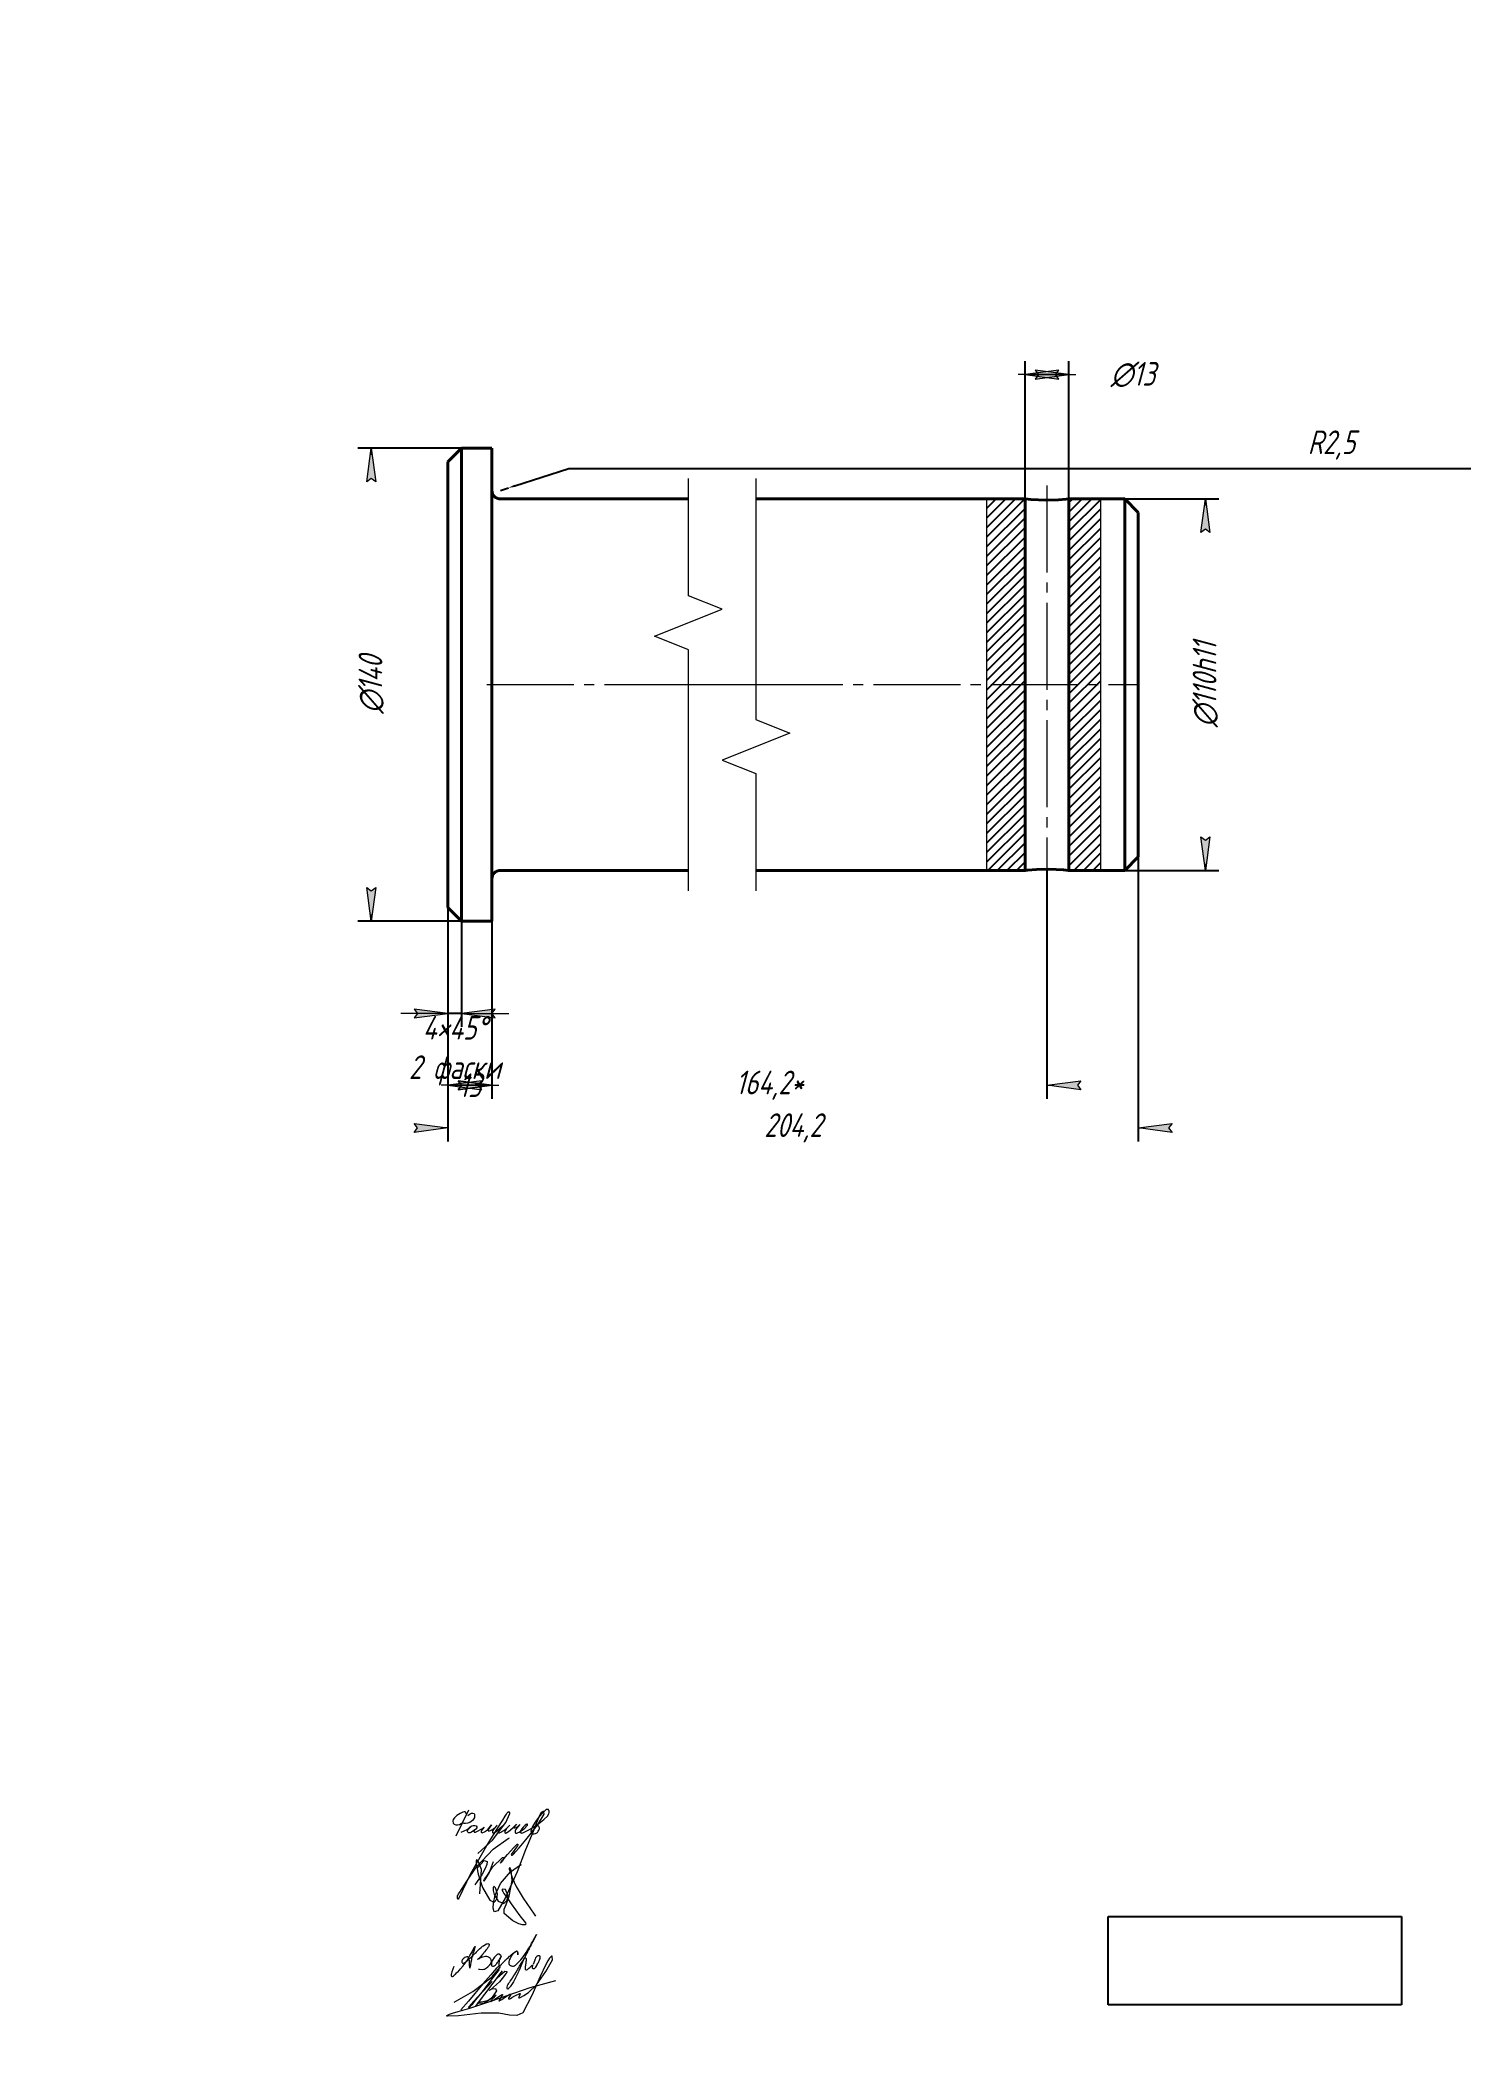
# Model space of a CAD drawing. Header units: millimetres. Extents: x 0 to 210, y 0 to 297.
import ezdxf

# ---------------------------------------------------------------- set-up
doc = ezdxf.new("R2010")
doc.units = ezdxf.units.MM
for name, pattern in [('K5LT32789', [0]), ('K5LT32790', [0]), ('K5LT32791', [0]), ('K5LT_AXLED', [17.375, 12.875, -1.5, 1.5, -1.5]), ('K5LT_BASIC', [0]), ('K5LT_THIN', [0]), ('K5LT_THIN_INCLUDED_TO_HATCHING', [0])]:
    doc.linetypes.add(name, pattern=pattern)
doc.layers.add('Системный слой', color=7, linetype='Continuous')
doc.styles.add('KDIMTEXTSTYLE', font='GOST_AU.SHX', dxfattribs={"width": 0.96, "oblique": 15, "height": 5})
doc.dimstyles.new('KDIMSTYLE (0.50)', dxfattribs={"dimtxt": 5, "dimasz": 1, "dimexe": 2, "dimexo": 0.0625, "dimgap": 1, "dimtad": 1, "dimlfac": 2, "dimtxsty": 'KDIMTEXTSTYLE', "dimsah": 1, "dimcen": 0.09, "dimdle": 1, "dimadec": 0, "dimazin": 0, "dimtfac": 0.667, "dimtmove": 0, "dimatfit": 3, "dimfxl": 1, "dimtvp": 1, "dimtolj": 1, "dimtzin": 0, "dimarcsym": 0})
picture_1 = doc.add_image_def('image1.jpg', size_in_pixel=(394, 119))

msp = doc.modelspace()

# ---------------------------------------------------------------- blocks, each defined once
blk = doc.blocks.new('U1')
at = {"layer": 'Системный слой', "color": 5, "linetype": 'K5LT32789', "lineweight": 18, "true_color": 0x0000ff}
for p, q in [((65.38, 14.83), (65.44, 14.88)), ((65.44, 14.88), (65.57, 14.97)), ((65.57, 14.97), (65.76, 15.1)), ((65.76, 15.1), (66, 15.23)), ((66, 15.23), (66.05, 15.25)), ((66.05, 15.25), (66.07, 15.25)), ((66.07, 15.25), (66.09, 15.26)), ((66.09, 15.26), (66.13, 15.27)), ((66.13, 15.27), (66.21, 15.29)), ((66.21, 15.29), (66.33, 15.27)), ((66.35, 14.88), (66.32, 14.82)), ((66.33, 15.27), (66.41, 15.21)), ((66.36, 14.91), (66.35, 14.88)), ((66.37, 14.93), (66.36, 14.91)), ((66.41, 15.05), (66.37, 14.93)), ((66.37, 14.93), (66.37, 14.93)), ((66.41, 15.21), (66.41, 15.21)), ((66.41, 15.21), (66.41, 15.2)), ((66.41, 15.2), (66.42, 15.18)), ((66.43, 15.14), (66.41, 15.05)), ((66.42, 15.18), (66.43, 15.14)), ((62.19, 11.53), (62.58, 11.98)), ((62.37, 12.72), (62.36, 12.62)), ((62.36, 12.62), (62.36, 12.61)), ((62.36, 12.61), (62.36, 12.6)), ((62.36, 12.6), (62.36, 12.58)), ((62.36, 12.58), (62.37, 12.54)), ((62.41, 12.82), (62.37, 12.72)), ((62.37, 12.54), (62.4, 12.47)), ((62.4, 12.47), (62.47, 12.41)), ((62.44, 12.87), (62.41, 12.82)), ((62.46, 12.9), (62.44, 12.87)), ((62.47, 12.92), (62.46, 12.9)), ((62.48, 12.92), (62.47, 12.92)), ((62.47, 12.41), (62.48, 12.41)), ((62.58, 13.05), (62.48, 12.92)), ((62.48, 12.41), (62.49, 12.41)), ((62.49, 12.41), (62.51, 12.4)), ((62.51, 12.4), (62.55, 12.39)), ((62.55, 12.39), (62.66, 12.41)), ((62.69, 13.15), (62.58, 13.05)), ((62.58, 11.98), (63.11, 12.73)), ((62.66, 12.41), (62.84, 12.49)), ((62.76, 13.19), (62.69, 13.15)), ((62.79, 13.21), (62.76, 13.19)), ((62.81, 13.22), (62.79, 13.21)), ((62.82, 13.23), (62.81, 13.22)), ((62.84, 13.24), (62.82, 13.23)), ((62.99, 13.3), (62.84, 13.24)), ((62.84, 12.49), (62.85, 12.5)), ((62.85, 12.5), (62.87, 12.51)), ((62.87, 12.51), (62.92, 12.55)), ((62.92, 12.55), (63.02, 12.62)), ((63.13, 13.32), (62.99, 13.3)), ((63.02, 12.62), (63.26, 12.82)), ((63.11, 12.73), (63.14, 12.78)), ((63.2, 13.32), (63.13, 13.32)), ((63.14, 12.78), (63.2, 12.88)), ((63.23, 13.31), (63.2, 13.32)), ((63.2, 12.88), (63.33, 13.09)), ((63.25, 13.31), (63.23, 13.31)), ((63.26, 13.31), (63.25, 13.31)), ((63.37, 13.22), (63.26, 13.31)), ((63.26, 12.82), (63.58, 13.11)), ((63.33, 13.09), (63.43, 13.26)), ((63.45, 13.04), (63.37, 13.22)), ((63.43, 13.26), (63.48, 13.36)), ((63.47, 12.9), (63.45, 13.04)), ((63.48, 12.82), (63.47, 12.9)), ((63.48, 13.36), (63.53, 13.44)), ((63.49, 12.77), (63.48, 12.82)), ((63.49, 12.75), (63.49, 12.77)), ((63.49, 12.71), (63.49, 12.75)), ((63.5, 12.58), (63.49, 12.71)), ((63.51, 12.49), (63.5, 12.58)), ((63.51, 12.42), (63.51, 12.49)), ((63.51, 12.38), (63.51, 12.42)), ((63.51, 12.34), (63.51, 12.38)), ((63.51, 12.32), (63.51, 12.34)), ((63.52, 12.27), (63.51, 12.32)), ((63.52, 12.19), (63.52, 12.27)), ((63.52, 12.04), (63.52, 12.19)), ((63.54, 11.78), (63.52, 12.04)), ((63.53, 13.44), (63.58, 13.53)), ((63.58, 13.53), (63.65, 13.65)), ((63.58, 13.11), (63.6, 13.13)), ((63.64, 12.13), (63.58, 11.72)), ((63.6, 13.13), (63.64, 13.16)), ((63.64, 13.16), (63.71, 13.23)), ((63.71, 12.55), (63.64, 12.13)), ((63.65, 13.65), (63.75, 13.83)), ((63.71, 13.23), (63.87, 13.38)), ((63.78, 12.89), (63.71, 12.55)), ((63.75, 13.83), (63.89, 14.08)), ((63.82, 13.09), (63.78, 12.89)), ((63.84, 13.19), (63.82, 13.09)), ((63.86, 13.24), (63.84, 13.19)), ((63.88, 13.32), (63.86, 13.24)), ((63.87, 13.38), (63.98, 13.49)), ((63.91, 13.45), (63.88, 13.32)), ((63.89, 14.08), (64.07, 14.41)), ((63.95, 13.59), (63.91, 13.45)), ((64.01, 13.8), (63.95, 13.59)), ((63.98, 13.49), (64.04, 13.55)), ((64.13, 14.16), (64.01, 13.8)), ((64.04, 13.55), (64.07, 13.58)), ((64.07, 14.41), (64.27, 14.75)), ((64.07, 13.58), (64.1, 13.61)), ((64.1, 13.61), (64.14, 13.65)), ((64.3, 14.69), (64.13, 14.16)), ((64.14, 13.65), (64.19, 13.7)), ((64.19, 13.7), (64.27, 13.77)), ((64.27, 14.75), (64.31, 14.82)), ((64.27, 13.77), (64.37, 13.88)), ((64.33, 14.82), (64.3, 14.69)), ((64.31, 14.82), (64.32, 14.83)), ((64.32, 14.83), (64.33, 14.83)), ((64.33, 14.83), (64.33, 14.82)), ((64.37, 13.88), (64.53, 14.04)), ((64.53, 14.04), (64.55, 14.06)), ((64.55, 14.06), (64.58, 14.09)), ((64.58, 14.09), (64.64, 14.15)), ((64.64, 14.15), (64.76, 14.27)), ((64.81, 13.02), (64.72, 12.95)), ((64.72, 12.95), (64.72, 12.94)), ((64.72, 12.94), (64.73, 12.95)), ((64.73, 12.95), (64.74, 12.95)), ((64.74, 12.95), (64.76, 12.97)), ((64.76, 14.27), (64.99, 14.49)), ((64.76, 12.97), (64.83, 13.02)), ((64.88, 13.08), (64.81, 13.02)), ((64.83, 13.02), (64.97, 13.1)), ((64.92, 13.11), (64.88, 13.08)), ((64.93, 13.13), (64.92, 13.11)), ((64.94, 13.14), (64.93, 13.13)), ((65.13, 13.34), (64.94, 13.14)), ((64.97, 13.1), (65.06, 13.15)), ((64.99, 14.49), (65.23, 14.71)), ((65.06, 13.15), (65.11, 13.19)), ((65.11, 13.19), (65.16, 13.21)), ((65.32, 13.55), (65.13, 13.34)), ((65.16, 13.21), (65.21, 13.24)), ((65.21, 13.24), (65.28, 13.27)), ((65.23, 14.71), (65.33, 14.79)), ((65.28, 13.27), (65.29, 13.27)), ((65.29, 13.27), (65.32, 13.28)), ((65.42, 13.67), (65.32, 13.55)), ((65.32, 13.28), (65.37, 13.31)), ((65.33, 14.79), (65.35, 14.8)), ((65.35, 14.8), (65.38, 14.83)), ((65.37, 13.31), (65.48, 13.34)), ((65.47, 13.73), (65.42, 13.67)), ((65.49, 13.76), (65.47, 13.73)), ((65.48, 13.34), (65.67, 13.39)), ((65.51, 13.77), (65.49, 13.76)), ((65.53, 13.8), (65.51, 13.77)), ((65.57, 13.85), (65.53, 13.8)), ((65.6, 13.89), (65.57, 13.85)), ((65.62, 13.91), (65.6, 13.89)), ((65.64, 13.93), (65.62, 13.91)), ((65.65, 13.95), (65.64, 13.93)), ((65.67, 13.97), (65.65, 13.95)), ((65.71, 14.02), (65.67, 13.97)), ((65.67, 13.39), (65.88, 13.41)), ((65.79, 14.11), (65.71, 14.02)), ((65.94, 14.3), (65.79, 14.11)), ((65.88, 13.41), (65.89, 13.41)), ((65.89, 13.41), (65.91, 13.41)), ((65.91, 13.41), (65.95, 13.41)), ((66.03, 14.41), (65.94, 14.3)), ((65.95, 13.41), (66.02, 13.41)), ((66.02, 13.41), (66.16, 13.38)), ((66.07, 14.46), (66.03, 14.41)), ((66.09, 14.48), (66.07, 14.46)), ((66.1, 14.49), (66.09, 14.48)), ((66.24, 14.7), (66.1, 14.49)), ((66.16, 13.38), (66.29, 13.34)), ((66.32, 14.82), (66.24, 14.7)), ((66.29, 11.91), (66.24, 11.85)), ((66.29, 13.34), (66.3, 13.33)), ((66.33, 11.95), (66.29, 11.91)), ((66.3, 13.33), (66.31, 13.33)), ((66.31, 13.33), (66.34, 13.31)), ((66.36, 11.98), (66.33, 11.95)), ((66.34, 13.31), (66.39, 13.29)), ((66.39, 12.01), (66.36, 11.98)), ((66.39, 13.29), (66.47, 13.22)), ((66.42, 12.05), (66.39, 12.01)), ((66.44, 12.08), (66.42, 12.05)), ((66.45, 12.09), (66.44, 12.08)), ((66.46, 12.09), (66.45, 12.09)), ((66.49, 12.13), (66.46, 12.09)), ((66.47, 13.22), (66.56, 13.13)), ((66.55, 12.21), (66.49, 12.13)), ((66.61, 12.33), (66.55, 12.21)), ((66.56, 13.13), (66.56, 13.13)), ((66.56, 13.13), (66.57, 13.11)), ((66.57, 13.11), (66.58, 13.09)), ((66.58, 13.09), (66.61, 13.04)), ((66.61, 13.04), (66.65, 12.94)), ((66.64, 12.39), (66.61, 12.33)), ((66.65, 12.42), (66.64, 12.39)), ((66.65, 12.94), (66.68, 12.81)), ((66.66, 12.43), (66.65, 12.42)), ((66.69, 12.58), (66.66, 12.44)), ((66.66, 12.44), (66.66, 12.43)), ((66.68, 12.81), (66.68, 12.81)), ((66.68, 12.81), (66.69, 12.79)), ((66.69, 12.79), (66.69, 12.76)), ((66.69, 12.76), (66.7, 12.7)), ((66.7, 12.7), (66.69, 12.58)), ((60.81, 10.78), (60.79, 10.67)), ((60.79, 10.67), (60.79, 10.57)), ((60.79, 10.57), (60.79, 10.57)), ((60.79, 10.57), (60.79, 10.56)), ((60.79, 10.56), (60.8, 10.54)), ((60.8, 10.54), (60.81, 10.51)), ((60.83, 10.85), (60.81, 10.78)), ((60.81, 10.51), (60.85, 10.46)), ((60.84, 10.89), (60.83, 10.85)), ((60.85, 10.91), (60.84, 10.89)), ((60.91, 11.12), (60.85, 10.92)), ((60.85, 10.92), (60.85, 10.91)), ((60.85, 10.46), (60.9, 10.43)), ((60.9, 10.43), (60.9, 10.43)), ((60.9, 10.43), (60.91, 10.43)), ((61.18, 11.87), (60.91, 11.12)), ((60.91, 10.43), (60.93, 10.42)), ((60.93, 10.42), (60.95, 10.42)), ((60.95, 10.42), (61.01, 10.42)), ((61.01, 10.42), (61.08, 10.44)), ((61.08, 10.44), (61.08, 10.44)), ((61.08, 10.44), (61.09, 10.44)), ((61.09, 10.44), (61.1, 10.45)), ((61.1, 10.45), (61.14, 10.47)), ((61.14, 10.47), (61.21, 10.54)), ((61.21, 10.54), (61.31, 10.64)), ((61.31, 10.64), (61.32, 10.65)), ((61.32, 10.65), (61.33, 10.66)), ((61.33, 10.66), (61.37, 10.69)), ((61.37, 10.69), (61.43, 10.76)), ((61.43, 10.76), (61.61, 10.94)), ((61.61, 10.94), (61.89, 11.22)), ((61.89, 11.22), (61.91, 11.24)), ((61.91, 11.24), (61.95, 11.28)), ((61.95, 11.28), (62.02, 11.35)), ((62.02, 11.35), (62.19, 11.53)), ((63.55, 11.66), (63.54, 11.78)), ((63.55, 11.63), (63.55, 11.66)), ((63.56, 11.63), (63.55, 11.63)), ((63.55, 11.63), (63.55, 11.63)), ((63.58, 11.72), (63.56, 11.63)), ((64.97, 11.44), (64.84, 11.47)), ((65.42, 11.41), (64.97, 11.44)), ((65.62, 11.43), (65.42, 11.41)), ((65.72, 11.46), (65.62, 11.43)), ((65.76, 11.48), (65.72, 11.46)), ((65.78, 11.49), (65.76, 11.48)), ((65.79, 11.49), (65.78, 11.49)), ((65.88, 11.54), (65.79, 11.49)), ((66, 11.63), (65.88, 11.54)), ((66.09, 11.71), (66, 11.63)), ((66.15, 11.76), (66.09, 11.71)), ((66.17, 11.79), (66.15, 11.76)), ((66.19, 11.8), (66.17, 11.79)), ((66.24, 11.85), (66.19, 11.81)), ((66.19, 11.81), (66.19, 11.8))]:
    blk.add_line(p, q, dxfattribs=at)
blk = doc.blocks.new('U2')
at = {"layer": 'Системный слой', "color": 5, "linetype": 'K5LT32789', "lineweight": 18, "true_color": 0x0000ff}
for p, q in [((72.41, 14.82), (72.48, 14.94)), ((72.49, 14.86), (72.43, 14.75)), ((72.48, 14.94), (72.53, 15.02)), ((72.61, 15.09), (72.49, 14.86)), ((72.53, 15.02), (72.57, 15.09)), ((72.57, 15.09), (72.62, 15.19)), ((72.83, 15.52), (72.61, 15.09)), ((72.62, 15.19), (72.7, 15.33)), ((72.7, 15.33), (72.82, 15.53)), ((72.82, 15.53), (72.98, 15.82)), ((73.21, 16.23), (72.83, 15.52)), ((72.98, 15.82), (73.19, 16.2)), ((73.19, 16.2), (73.39, 16.56)), ((73.36, 16.52), (73.21, 16.23)), ((73.4, 16.59), (73.36, 16.52)), ((73.39, 16.56), (73.41, 16.61)), ((73.41, 16.61), (73.4, 16.59)), ((73.41, 16.61), (73.41, 16.61)), ((66.76, 12.38), (66.74, 12.26)), ((66.74, 12.26), (66.74, 12.14)), ((66.74, 12.14), (66.74, 12.13)), ((66.74, 12.13), (66.74, 12.11)), ((66.74, 12.11), (66.75, 12.09)), ((66.75, 12.09), (66.76, 12.04)), ((66.78, 12.48), (66.76, 12.38)), ((66.76, 12.04), (66.82, 11.97)), ((66.8, 12.57), (66.78, 12.48)), ((66.82, 12.61), (66.8, 12.57)), ((66.83, 12.64), (66.82, 12.63)), ((66.82, 12.63), (66.82, 12.61)), ((66.82, 11.97), (66.9, 11.93)), ((66.91, 12.83), (66.83, 12.64)), ((66.9, 11.93), (66.91, 11.93)), ((66.99, 12.98), (66.91, 12.83)), ((66.91, 11.93), (66.92, 11.93)), ((66.92, 11.93), (66.94, 11.93)), ((66.94, 11.93), (66.98, 11.93)), ((66.98, 11.93), (67.08, 11.94)), ((67.04, 13.05), (66.99, 12.98)), ((67.06, 13.08), (67.04, 13.05)), ((67.07, 13.1), (67.06, 13.08)), ((67.08, 13.11), (67.07, 13.1)), ((67.11, 13.14), (67.08, 13.11)), ((67.08, 11.94), (67.16, 11.98)), ((67.21, 13.27), (67.11, 13.14)), ((67.16, 11.98), (67.18, 11.99)), ((67.18, 11.99), (67.19, 11.99)), ((67.19, 11.99), (67.2, 12)), ((67.2, 12), (67.22, 12.01)), ((67.3, 13.36), (67.21, 13.27)), ((67.22, 12.01), (67.25, 12.04)), ((67.25, 12.04), (67.33, 12.1)), ((67.35, 13.41), (67.3, 13.36)), ((67.33, 12.1), (67.39, 12.17)), ((67.37, 13.44), (67.35, 13.41)), ((67.39, 13.45), (67.37, 13.44)), ((67.4, 13.46), (67.39, 13.45)), ((67.39, 13.45), (67.39, 13.45)), ((67.39, 12.17), (67.4, 12.18)), ((67.44, 13.5), (67.4, 13.46)), ((67.4, 12.18), (67.41, 12.19)), ((67.41, 12.19), (67.42, 12.2)), ((67.42, 12.2), (67.44, 12.22)), ((67.51, 13.57), (67.44, 13.5)), ((67.44, 12.22), (67.47, 12.26)), ((67.47, 12.26), (67.55, 12.36)), ((67.61, 13.65), (67.51, 13.57)), ((67.55, 12.36), (67.65, 12.48)), ((67.67, 13.68), (67.61, 13.65)), ((67.65, 12.49), (67.66, 12.51)), ((67.65, 12.48), (67.65, 12.49)), ((67.66, 12.51), (67.69, 12.54)), ((67.7, 13.7), (67.67, 13.68)), ((67.69, 12.54), (67.74, 12.61)), ((67.72, 13.7), (67.7, 13.7)), ((67.76, 13.72), (67.72, 13.71)), ((67.72, 13.71), (67.72, 13.7)), ((67.74, 12.61), (67.84, 12.77)), ((67.89, 13.73), (67.76, 13.72)), ((67.84, 12.28), (67.83, 12.17)), ((67.83, 12.17), (67.84, 12.08)), ((67.84, 12.77), (67.96, 12.97)), ((67.85, 12.4), (67.84, 12.38)), ((67.84, 12.38), (67.84, 12.34)), ((67.84, 12.34), (67.84, 12.28)), ((67.84, 12.08), (67.84, 12.08)), ((67.84, 12.08), (67.85, 12.07)), ((67.88, 12.58), (67.85, 12.4)), ((67.85, 12.4), (67.85, 12.4)), ((67.85, 12.07), (67.85, 12.06)), ((67.85, 12.06), (67.86, 12.03)), ((67.86, 12.03), (67.88, 12)), ((67.92, 12.76), (67.88, 12.58)), ((67.88, 12), (67.92, 11.98)), ((68.21, 13.45), (67.89, 13.73)), ((67.95, 12.86), (67.92, 12.76)), ((67.92, 11.98), (67.93, 11.98)), ((67.93, 11.98), (67.93, 11.98)), ((67.93, 11.98), (67.94, 11.98)), ((67.94, 11.98), (67.96, 11.99)), ((67.97, 12.91), (67.95, 12.86)), ((67.96, 12.98), (67.98, 13.01)), ((67.96, 12.97), (67.96, 12.98)), ((67.96, 11.99), (68.02, 12.02)), ((67.98, 12.94), (67.97, 12.91)), ((67.98, 13.01), (67.99, 13.03)), ((67.99, 12.95), (67.98, 12.94)), ((67.99, 13.03), (68, 13.05)), ((68.01, 13), (67.99, 12.97)), ((67.99, 12.97), (67.99, 12.95)), ((68, 13.05), (68.01, 13.07)), ((68.01, 13.07), (68.02, 13.09)), ((68.02, 13.03), (68.01, 13)), ((68.02, 13.09), (68.04, 13.13)), ((68.03, 13.06), (68.02, 13.03)), ((68.02, 12.02), (68.14, 12.13)), ((68.05, 13.11), (68.03, 13.06)), ((68.04, 13.13), (68.07, 13.18)), ((68.09, 13.2), (68.05, 13.11)), ((68.07, 13.18), (68.11, 13.25)), ((68.15, 13.34), (68.09, 13.2)), ((68.11, 13.25), (68.15, 13.34)), ((68.14, 12.13), (68.15, 12.14)), ((68.15, 13.34), (68.18, 13.4)), ((68.17, 13.38), (68.15, 13.34)), ((68.15, 12.14), (68.16, 12.14)), ((68.16, 12.14), (68.18, 12.16)), ((68.18, 13.39), (68.17, 13.38)), ((68.18, 13.4), (68.18, 13.4)), ((68.18, 13.4), (68.18, 13.4)), ((68.18, 13.4), (68.18, 13.39)), ((68.18, 12.16), (68.22, 12.2)), ((68.22, 12.2), (68.3, 12.29)), ((68.3, 12.29), (68.5, 12.5)), ((68.5, 12.5), (68.62, 12.62)), ((68.62, 12.62), (68.68, 12.69)), ((68.68, 12.69), (68.73, 12.74)), ((68.73, 12.74), (68.76, 12.77)), ((68.76, 12.77), (68.77, 12.78)), ((68.77, 12.78), (68.8, 12.81)), ((68.8, 12.81), (68.86, 12.87)), ((68.86, 12.87), (68.96, 12.96)), ((68.96, 12.96), (69.08, 13.08)), ((69.08, 13.08), (69.26, 13.25)), ((69.26, 13.25), (69.42, 13.4)), ((69.34, 12.6), (69.33, 12.43)), ((69.33, 12.43), (69.35, 12.27)), ((69.37, 12.7), (69.34, 12.6)), ((69.35, 12.27), (69.35, 12.27)), ((69.35, 12.27), (69.36, 12.25)), ((69.36, 12.25), (69.37, 12.23)), ((69.39, 12.76), (69.37, 12.7)), ((69.37, 12.23), (69.39, 12.18)), ((69.4, 12.79), (69.39, 12.76)), ((69.39, 12.18), (69.46, 12.1)), ((69.44, 12.92), (69.4, 12.8)), ((69.4, 12.8), (69.4, 12.79)), ((69.42, 13.4), (69.43, 13.41)), ((69.43, 13.41), (69.46, 13.43)), ((69.51, 13.07), (69.44, 12.92)), ((69.46, 13.43), (69.5, 13.46)), ((69.46, 12.1), (69.55, 12.04)), ((69.5, 13.46), (69.58, 13.53)), ((69.56, 13.19), (69.51, 13.07)), ((69.55, 12.04), (69.56, 12.03)), ((69.62, 13.29), (69.56, 13.19)), ((69.56, 12.03), (69.57, 12.03)), ((69.57, 12.03), (69.59, 12.02)), ((69.58, 13.53), (69.72, 13.66)), ((69.59, 12.02), (69.64, 12)), ((69.69, 13.42), (69.62, 13.29)), ((69.64, 12), (69.73, 11.97)), ((69.78, 13.55), (69.69, 13.42)), ((69.72, 13.66), (69.8, 13.73)), ((69.73, 11.97), (69.85, 11.95)), ((69.82, 13.62), (69.78, 13.55)), ((69.8, 13.73), (69.85, 13.77)), ((69.84, 13.65), (69.82, 13.62)), ((69.85, 13.66), (69.84, 13.65)), ((70.06, 13.89), (69.85, 13.66)), ((69.85, 13.77), (69.86, 13.78)), ((69.85, 11.95), (69.85, 11.95)), ((69.85, 11.95), (69.87, 11.95)), ((69.86, 13.78), (69.87, 13.78)), ((69.87, 13.78), (69.89, 13.79)), ((69.87, 11.95), (69.89, 11.94)), ((69.89, 13.79), (69.92, 13.82)), ((69.89, 11.94), (69.94, 11.94)), ((69.92, 13.82), (69.98, 13.87)), ((69.94, 11.94), (70.04, 11.95)), ((69.98, 13.87), (70.07, 13.92)), ((70.04, 11.95), (70.15, 11.98)), ((70.23, 14.03), (70.06, 13.89)), ((70.07, 13.92), (70.18, 14)), ((70.15, 11.98), (70.17, 11.99)), ((70.15, 11.98), (70.15, 11.98)), ((70.17, 11.99), (70.19, 12)), ((70.18, 14), (70.22, 14.03)), ((70.19, 12), (70.23, 12.03)), ((70.22, 14.03), (70.23, 14.03)), ((70.3, 14.07), (70.23, 14.03)), ((70.23, 14.03), (70.24, 14.04)), ((70.23, 12.03), (70.32, 12.1)), ((70.24, 14.04), (70.26, 14.05)), ((70.26, 14.05), (70.3, 14.08)), ((70.3, 14.08), (70.37, 14.12)), ((70.34, 14.09), (70.3, 14.07)), ((70.32, 12.1), (70.41, 12.19)), ((70.35, 14.1), (70.34, 14.09)), ((70.36, 14.1), (70.35, 14.1)), ((70.47, 14.15), (70.36, 14.1)), ((70.37, 14.12), (70.43, 14.14)), ((70.41, 12.19), (70.42, 12.2)), ((70.42, 12.2), (70.43, 12.21)), ((70.43, 14.14), (70.44, 14.15)), ((70.43, 12.21), (70.44, 12.22)), ((70.44, 14.15), (70.44, 14.15)), ((70.44, 14.15), (70.46, 14.15)), ((70.44, 12.22), (70.47, 12.25)), ((70.46, 14.15), (70.48, 14.16)), ((70.53, 14.15), (70.47, 14.15)), ((70.47, 12.25), (70.51, 12.29)), ((70.48, 14.16), (70.53, 14.15)), ((70.51, 12.29), (70.59, 12.37)), ((70.53, 14.15), (70.58, 14.13)), ((70.56, 14.14), (70.53, 14.15)), ((70.57, 14.14), (70.56, 14.14)), ((70.57, 14.13), (70.57, 14.14)), ((70.61, 14.08), (70.57, 14.13)), ((70.57, 14.13), (70.57, 14.13)), ((70.58, 14.13), (70.58, 14.12)), ((70.58, 14.12), (70.58, 14.12)), ((70.58, 14.12), (70.59, 14.11)), ((70.59, 14.11), (70.61, 14.09)), ((70.59, 12.37), (70.73, 12.51)), ((70.61, 14.09), (70.63, 14.03)), ((70.63, 14.01), (70.61, 14.08)), ((70.63, 14.03), (70.65, 13.96)), ((70.64, 13.96), (70.63, 14.01)), ((70.65, 13.94), (70.64, 13.96)), ((70.65, 13.96), (70.65, 13.95)), ((70.65, 13.95), (70.65, 13.95)), ((70.65, 13.95), (70.65, 13.94)), ((70.65, 13.94), (70.65, 13.92)), ((70.65, 13.92), (70.65, 13.94)), ((70.65, 13.92), (70.66, 13.88)), ((70.65, 13.88), (70.65, 13.92)), ((70.65, 13.92), (70.65, 13.92)), ((70.65, 13.85), (70.65, 13.88)), ((70.66, 13.83), (70.65, 13.85)), ((70.66, 13.88), (70.66, 13.81)), ((70.66, 13.82), (70.66, 13.83)), ((70.66, 13.8), (70.66, 13.82)), ((70.66, 13.81), (70.66, 13.76)), ((70.66, 13.78), (70.66, 13.8)), ((70.66, 13.74), (70.66, 13.78)), ((70.66, 13.76), (70.66, 13.73)), ((70.66, 13.67), (70.66, 13.74)), ((70.66, 13.73), (70.66, 13.72)), ((70.66, 13.72), (70.66, 13.72)), ((70.66, 13.72), (70.66, 13.72)), ((70.66, 13.72), (70.66, 13.71)), ((70.66, 13.71), (70.66, 13.7)), ((70.66, 13.7), (70.66, 13.69)), ((70.66, 13.69), (70.66, 13.68)), ((70.66, 13.68), (70.66, 13.65)), ((70.66, 13.63), (70.66, 13.67)), ((70.66, 13.65), (70.66, 13.63)), ((70.66, 13.63), (70.66, 13.6)), ((70.66, 13.62), (70.66, 13.63)), ((70.66, 13.61), (70.66, 13.62)), ((70.66, 13.6), (70.66, 13.61)), ((70.66, 13.61), (70.66, 13.61)), ((70.73, 12.51), (70.85, 12.63)), ((70.85, 12.63), (70.87, 12.65)), ((70.86, 11.84), (70.92, 11.95)), ((70.87, 12.65), (70.9, 12.68)), ((70.9, 12.68), (70.96, 12.74)), ((71.22, 12.2), (70.91, 11.46)), ((70.92, 11.95), (71.02, 12.11)), ((70.96, 12.74), (71.1, 12.89)), ((71.02, 12.11), (71.16, 12.34)), ((71.1, 12.89), (71.45, 13.32)), ((71.16, 12.34), (71.34, 12.64)), ((71.57, 12.99), (71.22, 12.2)), ((71.34, 12.64), (71.44, 12.81)), ((71.44, 12.81), (71.45, 12.82)), ((71.45, 13.32), (72.02, 14.16)), ((71.45, 12.82), (71.47, 12.85)), ((71.47, 12.85), (71.51, 12.91)), ((71.51, 12.91), (71.57, 13)), ((71.79, 13.45), (71.57, 12.99)), ((71.57, 13), (71.66, 13.11)), ((71.66, 13.11), (71.71, 13.15)), ((71.71, 13.15), (71.72, 13.16)), ((71.72, 13.16), (71.73, 13.16)), ((71.73, 13.16), (71.75, 13.17)), ((71.73, 13.16), (71.73, 13.16)), ((71.75, 11.9), (71.74, 11.82)), ((71.75, 13.17), (71.77, 13.17)), ((71.76, 11.95), (71.75, 11.9)), ((71.77, 12.01), (71.76, 11.99)), ((71.76, 11.99), (71.76, 11.95)), ((71.77, 13.17), (71.81, 13.17)), ((71.78, 12.07), (71.77, 12.06)), ((71.77, 12.06), (71.77, 12.05)), ((71.77, 12.05), (71.77, 12.03)), ((71.77, 12.03), (71.77, 12.01)), ((71.79, 12.13), (71.78, 12.09)), ((71.78, 12.09), (71.78, 12.07)), ((71.91, 13.71), (71.79, 13.45)), ((71.8, 12.21), (71.79, 12.13)), ((71.82, 12.34), (71.8, 12.21)), ((71.81, 13.17), (71.85, 13.14)), ((71.83, 12.41), (71.82, 12.34)), ((71.84, 12.47), (71.83, 12.45)), ((71.83, 12.45), (71.83, 12.41)), ((71.85, 12.52), (71.84, 12.49)), ((71.84, 12.49), (71.84, 12.47)), ((71.84, 12.47), (71.84, 12.47)), ((71.85, 13.14), (71.85, 13.13)), ((71.85, 13.13), (71.86, 13.13)), ((71.86, 12.61), (71.85, 12.59)), ((71.85, 12.59), (71.85, 12.57)), ((71.85, 12.57), (71.85, 12.55)), ((71.85, 12.55), (71.85, 12.52)), ((71.86, 13.13), (71.86, 13.12)), ((71.86, 13.12), (71.87, 13.09)), ((71.87, 12.68), (71.86, 12.63)), ((71.86, 12.63), (71.86, 12.61)), ((71.87, 13.09), (71.89, 13.02)), ((71.88, 12.78), (71.87, 12.68)), ((71.89, 12.85), (71.88, 12.78)), ((71.89, 13.02), (71.89, 12.9)), ((71.89, 12.9), (71.89, 12.89)), ((71.89, 12.89), (71.89, 12.88)), ((71.89, 12.88), (71.89, 12.85)), ((71.98, 13.84), (71.91, 13.71)), ((72.01, 13.91), (71.98, 13.84)), ((72.13, 14.15), (72.01, 13.91)), ((72.02, 14.16), (72.06, 14.22)), ((72.06, 14.22), (72.13, 14.34)), ((72.13, 14.34), (72.28, 14.59)), ((72.24, 14.36), (72.13, 14.15)), ((72.31, 14.51), (72.24, 14.36)), ((72.28, 14.59), (72.41, 14.82)), ((72.36, 14.6), (72.31, 14.51)), ((72.4, 14.68), (72.36, 14.6)), ((72.43, 14.75), (72.4, 14.68)), ((72.54, 11.86), (72.57, 11.88)), ((72.57, 11.88), (72.58, 11.89)), ((72.58, 11.89), (72.6, 11.9)), ((72.6, 11.9), (72.62, 11.92)), ((72.62, 11.92), (72.64, 11.94)), ((72.64, 11.94), (72.68, 11.98)), ((72.68, 11.98), (72.73, 12.02)), ((72.73, 12.02), (72.79, 12.08)), ((72.79, 11.89), (72.78, 11.87)), ((72.79, 12.08), (72.85, 12.1)), ((72.8, 11.9), (72.79, 11.89)), ((72.81, 11.93), (72.8, 11.92)), ((72.8, 11.92), (72.8, 11.92)), ((72.8, 11.92), (72.8, 11.9)), ((72.82, 11.99), (72.81, 11.95)), ((72.81, 11.95), (72.81, 11.93)), ((72.84, 12.04), (72.82, 11.99)), ((72.85, 12.08), (72.84, 12.04)), ((72.85, 12.1), (72.85, 12.1)), ((72.85, 12.1), (72.85, 12.1)), ((72.85, 12.1), (72.85, 12.09)), ((72.85, 12.09), (72.85, 12.08)), ((73.07, 12.57), (72.95, 12.21)), ((73.15, 12.81), (73.07, 12.57)), ((73.18, 12.91), (73.15, 12.81)), ((73.2, 12.96), (73.18, 12.91)), ((73.21, 12.98), (73.2, 12.96)), ((73.29, 13.17), (73.21, 12.99)), ((73.21, 12.99), (73.21, 12.98)), ((73.36, 13.29), (73.29, 13.17)), ((73.32, 11.81), (73.46, 12.02)), ((73.4, 13.34), (73.36, 13.29)), ((73.42, 13.36), (73.4, 13.34)), ((73.43, 13.37), (73.42, 13.36)), ((73.53, 13.44), (73.43, 13.38)), ((73.43, 13.38), (73.43, 13.37)), ((73.46, 12.02), (73.48, 12.06)), ((73.48, 12.06), (73.49, 12.07)), ((73.49, 12.07), (73.51, 12.11)), ((73.51, 12.11), (73.54, 12.18)), ((73.63, 13.47), (73.53, 13.44)), ((73.54, 12.18), (73.62, 12.33)), ((73.62, 12.33), (73.67, 12.43)), ((73.67, 13.48), (73.63, 13.47)), ((73.69, 13.48), (73.67, 13.48)), ((73.67, 12.43), (73.7, 12.49)), ((73.71, 13.48), (73.69, 13.48)), ((73.7, 12.49), (73.72, 12.53)), ((73.81, 13.48), (73.71, 13.48)), ((73.71, 13.48), (73.71, 13.48)), ((73.72, 12.53), (73.74, 12.58)), ((73.74, 12.58), (73.77, 12.64)), ((73.77, 12.64), (73.81, 12.72)), ((73.88, 13.45), (73.81, 13.48)), ((73.81, 12.72), (73.86, 12.84)), ((73.86, 12.84), (73.92, 13)), ((73.91, 13.43), (73.88, 13.45)), ((73.92, 13.42), (73.91, 13.43)), ((73.93, 13.41), (73.92, 13.42)), ((73.92, 13.01), (73.93, 13.03)), ((73.92, 13), (73.92, 13.01)), ((73.94, 13.4), (73.93, 13.41)), ((73.93, 13.41), (73.93, 13.41)), ((73.93, 13.03), (73.94, 13.06)), ((73.98, 13.33), (73.94, 13.4)), ((73.94, 13.06), (73.95, 13.11)), ((73.95, 13.11), (73.97, 13.2)), ((73.97, 13.2), (73.98, 13.33)), ((69.08, 8.85), (69.12, 9.01)), ((69.12, 9.04), (69.14, 9.08)), ((69.12, 9.02), (69.12, 9.04)), ((69.12, 9.01), (69.12, 9.02)), ((69.14, 9.08), (69.17, 9.16)), ((69.17, 9.16), (69.26, 9.33)), ((69.26, 9.33), (69.4, 9.54)), ((69.4, 9.55), (69.42, 9.58)), ((69.4, 9.54), (69.4, 9.55)), ((69.42, 9.58), (69.46, 9.63)), ((69.46, 9.63), (69.53, 9.73)), ((69.55, 8.93), (69.48, 8.83)), ((69.53, 9.73), (69.7, 9.98)), ((69.59, 8.98), (69.55, 8.93)), ((69.61, 9.01), (69.59, 8.98)), ((69.62, 9.03), (69.61, 9.01)), ((69.82, 9.33), (69.62, 9.03)), ((69.7, 9.98), (69.93, 10.32)), ((70.02, 9.64), (69.82, 9.33)), ((69.93, 10.32), (69.95, 10.34)), ((69.95, 10.34), (69.97, 10.39)), ((69.97, 10.39), (70.03, 10.48)), ((70.12, 9.81), (70.02, 9.64)), ((70.03, 10.48), (70.15, 10.67)), ((70.17, 9.91), (70.12, 9.81)), ((70.15, 10.67), (70.41, 11.08)), ((70.19, 9.95), (70.17, 9.91)), ((70.21, 9.98), (70.19, 9.95)), ((70.28, 10.11), (70.21, 9.98)), ((70.58, 10.73), (70.28, 10.11)), ((70.41, 11.08), (70.6, 11.41)), ((70.75, 11.09), (70.58, 10.73)), ((70.6, 11.41), (70.7, 11.57)), ((70.7, 11.57), (70.72, 11.6)), ((70.72, 11.6), (70.73, 11.63)), ((70.73, 11.63), (70.75, 11.65)), ((70.75, 11.65), (70.76, 11.68)), ((70.83, 11.28), (70.75, 11.09)), ((70.76, 11.68), (70.78, 11.71)), ((70.78, 11.71), (70.81, 11.76)), ((70.81, 11.76), (70.86, 11.84)), ((70.88, 11.38), (70.83, 11.28)), ((70.9, 11.43), (70.88, 11.38)), ((70.91, 11.46), (70.9, 11.43)), ((71.74, 11.82), (71.73, 11.71)), ((71.73, 11.71), (71.73, 11.7)), ((71.73, 11.7), (71.73, 11.7)), ((71.73, 11.7), (71.73, 11.68)), ((71.73, 11.68), (71.73, 11.66)), ((71.73, 11.66), (71.74, 11.61)), ((71.74, 11.61), (71.76, 11.52)), ((71.76, 11.52), (71.8, 11.44)), ((71.8, 11.44), (71.8, 11.44)), ((71.8, 11.44), (71.8, 11.43)), ((71.8, 11.43), (71.82, 11.42)), ((71.82, 11.42), (71.84, 11.39)), ((71.84, 11.39), (71.89, 11.37)), ((71.89, 11.37), (71.95, 11.38)), ((71.95, 11.38), (71.96, 11.38)), ((71.96, 11.38), (71.98, 11.39)), ((71.96, 11.38), (71.96, 11.38)), ((71.98, 11.39), (72.01, 11.41)), ((72.01, 11.41), (72.09, 11.47)), ((72.09, 11.47), (72.2, 11.57)), ((72.2, 11.57), (72.22, 11.58)), ((72.2, 11.57), (72.2, 11.57)), ((72.22, 11.58), (72.24, 11.61)), ((72.24, 11.61), (72.3, 11.65)), ((72.3, 11.65), (72.42, 11.75)), ((72.42, 11.75), (72.49, 11.81)), ((72.49, 11.81), (72.54, 11.86)), ((72.77, 11.79), (72.76, 11.77)), ((72.76, 11.77), (72.77, 11.74)), ((72.78, 11.87), (72.77, 11.84)), ((72.77, 11.84), (72.77, 11.81)), ((72.77, 11.81), (72.77, 11.8)), ((72.77, 11.8), (72.77, 11.79)), ((72.77, 11.74), (72.79, 11.68)), ((72.79, 11.68), (72.82, 11.65)), ((72.82, 11.65), (72.83, 11.64)), ((72.83, 11.64), (72.84, 11.64)), ((72.84, 11.64), (72.84, 11.64)), ((72.84, 11.64), (72.85, 11.63)), ((72.85, 11.63), (72.88, 11.62)), ((72.88, 11.62), (72.93, 11.6)), ((72.93, 11.6), (73, 11.59)), ((73, 11.59), (73, 11.59)), ((73, 11.59), (73.01, 11.59)), ((73.01, 11.59), (73.02, 11.59)), ((73.02, 11.59), (73.05, 11.6)), ((73.05, 11.6), (73.11, 11.62)), ((73.11, 11.62), (73.19, 11.67)), ((73.19, 11.67), (73.2, 11.68)), ((73.19, 11.67), (73.19, 11.67)), ((73.2, 11.68), (73.22, 11.69)), ((73.22, 11.69), (73.25, 11.73)), ((73.25, 11.73), (73.32, 11.81)), ((69.07, 8.73), (69.08, 8.85)), ((69.08, 8.67), (69.07, 8.73)), ((69.08, 8.65), (69.08, 8.67)), ((69.09, 8.64), (69.08, 8.65)), ((69.12, 8.56), (69.09, 8.64)), ((69.09, 8.64), (69.09, 8.64)), ((69.17, 8.54), (69.12, 8.56)), ((69.2, 8.55), (69.17, 8.54)), ((69.22, 8.56), (69.2, 8.55)), ((69.23, 8.57), (69.22, 8.56)), ((69.35, 8.68), (69.23, 8.57)), ((69.23, 8.57), (69.23, 8.57)), ((69.48, 8.83), (69.35, 8.68))]:
    blk.add_line(p, q, dxfattribs=at)
blk = doc.blocks.new('U0')
at = {"layer": 'Системный слой'}
for name in ['U1', 'U2']:
    blk.add_blockref(name, (0, 0), dxfattribs=at)
blk = doc.blocks.new('U4')
at = {"layer": 'Системный слой', "color": 5, "linetype": 'K5LT32790', "lineweight": 18, "true_color": 0x0000ff}
for p, q in [((64.51, 27.53), (64.5, 27.39)), ((64.5, 27.39), (64.5, 27.13)), ((64.5, 27.13), (64.58, 26.6)), ((64.52, 27.59), (64.51, 27.53)), ((64.53, 27.62), (64.52, 27.59)), ((64.54, 27.65), (64.53, 27.64)), ((64.53, 27.64), (64.53, 27.62)), ((64.55, 27.66), (64.54, 27.66)), ((64.54, 27.66), (64.54, 27.65)), ((64.54, 27.65), (64.54, 27.65)), ((64.54, 27.65), (64.54, 27.65)), ((64.56, 27.67), (64.55, 27.67)), ((64.55, 27.67), (64.55, 27.67)), ((64.55, 27.67), (64.55, 27.66)), ((64.57, 27.68), (64.56, 27.68)), ((64.56, 27.68), (64.56, 27.68)), ((64.56, 27.68), (64.56, 27.67)), ((64.58, 27.68), (64.57, 27.68)), ((64.57, 27.68), (64.57, 27.68)), ((64.59, 27.68), (64.58, 27.68)), ((64.58, 27.68), (64.58, 27.68)), ((64.6, 27.68), (64.59, 27.68)), ((64.59, 27.68), (64.59, 27.68)), ((64.59, 27.68), (64.59, 27.68)), ((64.61, 27.68), (64.6, 27.68)), ((64.6, 27.68), (64.6, 27.68)), ((64.81, 27.49), (64.61, 27.68)), ((64.61, 27.68), (64.61, 27.68)), ((65.26, 26.24), (64.81, 27.49)), ((64.58, 26.6), (64.8, 25.56)), ((64.8, 25.56), (65.42, 23.59)), ((65.03, 22.66), (65.26, 26.24)), ((69.36, 22.32), (69.82, 24.6)), ((69.39, 26.38), (69.38, 26.33)), ((69.38, 26.33), (69.4, 26.24)), ((69.4, 26.42), (69.39, 26.41)), ((69.39, 26.41), (69.39, 26.4)), ((69.39, 26.4), (69.39, 26.38)), ((69.41, 26.44), (69.4, 26.43)), ((69.4, 26.43), (69.4, 26.43)), ((69.4, 26.43), (69.4, 26.42)), ((69.4, 26.42), (69.4, 26.42)), ((69.4, 26.42), (69.4, 26.42)), ((69.4, 26.24), (69.47, 26.07)), ((69.42, 26.45), (69.41, 26.44)), ((69.41, 26.44), (69.41, 26.44)), ((69.41, 26.44), (69.41, 26.44)), ((69.43, 26.46), (69.42, 26.45)), ((69.42, 26.45), (69.42, 26.45)), ((69.45, 26.47), (69.43, 26.46)), ((69.46, 26.48), (69.45, 26.48)), ((69.45, 26.48), (69.45, 26.47)), ((69.47, 26.48), (69.46, 26.48)), ((69.46, 26.48), (69.46, 26.48)), ((69.48, 26.48), (69.47, 26.48)), ((69.47, 26.48), (69.47, 26.48)), ((69.47, 26.07), (69.61, 25.73)), ((69.49, 26.49), (69.48, 26.49)), ((69.48, 26.49), (69.48, 26.48)), ((69.5, 26.49), (69.49, 26.49)), ((69.49, 26.49), (69.49, 26.49)), ((69.51, 26.48), (69.5, 26.49)), ((69.5, 26.49), (69.5, 26.49)), ((69.5, 26.49), (69.5, 26.49)), ((69.52, 26.48), (69.51, 26.48)), ((69.51, 26.48), (69.51, 26.48)), ((69.53, 26.48), (69.52, 26.48)), ((69.52, 26.48), (69.52, 26.48)), ((69.53, 26.47), (69.53, 26.48)), ((69.53, 26.48), (69.53, 26.48)), ((69.54, 26.47), (69.53, 26.47)), ((69.68, 26.1), (69.54, 26.47)), ((69.61, 25.73), (69.84, 25.02)), ((69.82, 24.6), (69.68, 26.1)), ((69.84, 25.02), (70.39, 23.71)), ((65.42, 23.59), (66.5, 21.73)), ((66.5, 21.73), (67.15, 21.42)), ((67.03, 23.57), (67, 23.43)), ((67, 23.43), (67.03, 23.13)), ((67.06, 23.65), (67.03, 23.57)), ((67.03, 23.13), (67.15, 22.54)), ((67.07, 23.68), (67.06, 23.65)), ((67.08, 23.69), (67.07, 23.68)), ((67.09, 23.7), (67.08, 23.69)), ((67.1, 23.71), (67.09, 23.71)), ((67.09, 23.71), (67.09, 23.7)), ((67.11, 23.72), (67.1, 23.71)), ((67.1, 23.71), (67.1, 23.71)), ((67.1, 23.71), (67.1, 23.71)), ((67.12, 23.72), (67.11, 23.72)), ((67.11, 23.72), (67.11, 23.72)), ((67.13, 23.73), (67.12, 23.72)), ((67.12, 23.72), (67.12, 23.72)), ((67.14, 23.73), (67.13, 23.73)), ((67.13, 23.73), (67.13, 23.73)), ((67.13, 23.73), (67.13, 23.73)), ((67.15, 23.73), (67.14, 23.73)), ((67.14, 23.73), (67.14, 23.73)), ((67.16, 23.72), (67.15, 23.73)), ((67.15, 23.73), (67.15, 23.73)), ((67.15, 22.54), (67.77, 21.58)), ((67.15, 21.42), (67.56, 21.88)), ((67.33, 23.56), (67.16, 23.72)), ((67.16, 23.72), (67.16, 23.72)), ((67.66, 22.6), (67.33, 23.56)), ((67.56, 21.88), (67.66, 22.6)), ((67.77, 21.58), (68.57, 21.21)), ((68.34, 23.29), (68.33, 23.28)), ((68.33, 23.28), (68.33, 23.28)), ((68.33, 23.28), (68.33, 23.27)), ((68.33, 23.27), (68.33, 23.25)), ((68.33, 23.25), (68.33, 23.21)), ((68.33, 23.21), (68.36, 23.13)), ((68.35, 23.31), (68.34, 23.31)), ((68.34, 23.31), (68.34, 23.3)), ((68.34, 23.3), (68.34, 23.3)), ((68.34, 23.3), (68.34, 23.29)), ((68.34, 23.29), (68.34, 23.29)), ((68.37, 23.34), (68.35, 23.31)), ((68.36, 23.13), (68.43, 22.99)), ((68.84, 23.3), (68.37, 23.34)), ((68.43, 22.99), (68.59, 22.72)), ((68.57, 21.21), (69.06, 21.7)), ((68.59, 22.72), (68.98, 22.22)), ((68.65, 20.38), (68.93, 21.09)), ((69.19, 22.47), (68.84, 23.3)), ((68.93, 21.09), (69.36, 22.32)), ((68.98, 22.22), (69.65, 21.17)), ((69.06, 21.7), (69.19, 22.47)), ((69.65, 21.17), (70.95, 19.39)), ((70.39, 23.71), (71.47, 21.99)), ((71.47, 21.99), (73.09, 19.66)), ((68.64, 19.76), (68.65, 20.38)), ((69.94, 18.64), (68.64, 19.76)), ((70.83, 18.22), (69.94, 18.64)), ((71.33, 18.07), (70.83, 18.22)), ((70.95, 19.39), (71.81, 18.36)), ((71.59, 18.05), (71.33, 18.07)), ((71.72, 18.08), (71.59, 18.05)), ((71.78, 18.1), (71.72, 18.08)), ((71.8, 18.12), (71.78, 18.1)), ((71.81, 18.14), (71.8, 18.12)), ((71.81, 18.36), (71.84, 18.17)), ((71.82, 18.14), (71.81, 18.14)), ((71.83, 18.15), (71.82, 18.15)), ((71.82, 18.15), (71.82, 18.15)), ((71.82, 18.15), (71.82, 18.14)), ((71.84, 18.17), (71.83, 18.17)), ((71.83, 18.17), (71.83, 18.16)), ((71.83, 18.16), (71.83, 18.16)), ((71.83, 18.16), (71.83, 18.15)), ((73.09, 19.66), (73.29, 19.35))]:
    blk.add_line(p, q, dxfattribs=at)
blk = doc.blocks.new('U3')
at = {"layer": 'Системный слой'}
blk.add_blockref('U4', (0, 0), dxfattribs=at)
blk = doc.blocks.new('U6')
at = {"layer": 'Системный слой', "color": 5, "linetype": 'K5LT32790', "lineweight": 18, "true_color": 0x0000ff}
for p, q in [((66.91, 30.59), (68.86, 33.21)), ((68.38, 33.57), (67.66, 32.41)), ((68.74, 34.14), (68.38, 33.57)), ((68.93, 34.42), (68.74, 34.14)), ((68.86, 33.21), (69.47, 34.53)), ((69.04, 34.55), (68.93, 34.42)), ((69.1, 34.62), (69.04, 34.55)), ((69.12, 34.65), (69.1, 34.62)), ((69.14, 34.67), (69.12, 34.65)), ((69.15, 34.68), (69.14, 34.67)), ((69.14, 34.67), (69.14, 34.67)), ((69.17, 34.7), (69.15, 34.68)), ((69.15, 34.68), (69.15, 34.68)), ((69.15, 34.68), (69.15, 34.68)), ((69.18, 34.71), (69.17, 34.7)), ((69.17, 34.7), (69.17, 34.7)), ((69.17, 34.7), (69.17, 34.7)), ((69.19, 34.71), (69.18, 34.71)), ((69.2, 34.72), (69.19, 34.72)), ((69.19, 34.72), (69.19, 34.71)), ((69.21, 34.73), (69.2, 34.73)), ((69.2, 34.73), (69.2, 34.72)), ((69.2, 34.72), (69.2, 34.72)), ((69.22, 34.73), (69.21, 34.73)), ((69.21, 34.73), (69.21, 34.73)), ((69.23, 34.74), (69.22, 34.74)), ((69.22, 34.74), (69.22, 34.73)), ((69.24, 34.74), (69.23, 34.74)), ((69.23, 34.74), (69.23, 34.74)), ((69.23, 34.74), (69.23, 34.74)), ((69.25, 34.75), (69.24, 34.75)), ((69.24, 34.75), (69.24, 34.74)), ((69.26, 34.75), (69.25, 34.75)), ((69.25, 34.75), (69.25, 34.75)), ((69.27, 34.75), (69.26, 34.75)), ((69.26, 34.75), (69.26, 34.75)), ((69.26, 34.75), (69.26, 34.75)), ((69.28, 34.76), (69.27, 34.75)), ((69.29, 34.76), (69.28, 34.76)), ((69.28, 34.76), (69.28, 34.76)), ((69.28, 34.76), (69.28, 34.76)), ((69.3, 34.76), (69.29, 34.76)), ((69.31, 34.76), (69.3, 34.76)), ((69.3, 34.76), (69.3, 34.76)), ((69.3, 34.76), (69.3, 34.76)), ((69.32, 34.75), (69.31, 34.76)), ((69.33, 34.75), (69.32, 34.75)), ((69.32, 34.75), (69.32, 34.75)), ((69.34, 34.75), (69.33, 34.75)), ((69.33, 34.75), (69.33, 34.75)), ((69.35, 34.75), (69.34, 34.75)), ((69.34, 34.75), (69.34, 34.75)), ((69.36, 34.74), (69.35, 34.75)), ((69.35, 34.75), (69.35, 34.75)), ((69.37, 34.74), (69.36, 34.74)), ((69.36, 34.74), (69.36, 34.74)), ((69.38, 34.74), (69.37, 34.74)), ((69.37, 34.74), (69.37, 34.74)), ((69.38, 34.73), (69.38, 34.74)), ((69.38, 34.74), (69.38, 34.74)), ((69.39, 34.73), (69.38, 34.73)), ((69.4, 34.73), (69.39, 34.73)), ((69.39, 34.73), (69.39, 34.73)), ((69.4, 34.72), (69.4, 34.73)), ((69.41, 34.72), (69.4, 34.72)), ((69.41, 34.71), (69.41, 34.72)), ((69.41, 34.72), (69.41, 34.72)), ((69.42, 34.71), (69.41, 34.71)), ((69.42, 34.7), (69.42, 34.71)), ((69.42, 34.71), (69.42, 34.71)), ((69.43, 34.7), (69.42, 34.7)), ((69.43, 34.69), (69.43, 34.7)), ((69.43, 34.7), (69.43, 34.7)), ((69.44, 34.69), (69.43, 34.69)), ((69.44, 34.68), (69.44, 34.69)), ((69.45, 34.67), (69.44, 34.68)), ((69.44, 34.68), (69.44, 34.68)), ((69.45, 34.66), (69.45, 34.67)), ((69.45, 34.67), (69.45, 34.67)), ((69.45, 34.67), (69.45, 34.67)), ((69.46, 34.66), (69.45, 34.66)), ((69.46, 34.65), (69.46, 34.66)), ((69.46, 34.64), (69.46, 34.65)), ((69.46, 34.65), (69.46, 34.65)), ((69.46, 34.63), (69.46, 34.64)), ((69.46, 34.64), (69.46, 34.64)), ((69.47, 34.62), (69.46, 34.63)), ((69.46, 34.63), (69.46, 34.63)), ((69.47, 34.61), (69.47, 34.62)), ((69.47, 34.6), (69.47, 34.61)), ((69.47, 34.59), (69.47, 34.6)), ((69.47, 34.6), (69.47, 34.6)), ((69.47, 34.57), (69.47, 34.59)), ((69.47, 34.56), (69.47, 34.57)), ((69.47, 34.55), (69.47, 34.56)), ((69.47, 34.56), (69.47, 34.56)), ((69.47, 34.53), (69.47, 34.55)), ((66.22, 30.1), (63.65, 25.63)), ((64.72, 28.61), (66.91, 30.59)), ((67.66, 32.41), (66.22, 30.1)), ((67.02, 29.24), (69.24, 30.84)), ((69.24, 30.84), (69.44, 30.93)), ((64.55, 26.64), (67.02, 29.24)), ((63.65, 25.63), (61.9, 21.93)), ((62.41, 23.46), (63.1, 24.53)), ((63.1, 24.53), (64.55, 26.64)), ((61.71, 22.25), (61.72, 22.26)), ((61.71, 22.24), (61.71, 22.25)), ((61.71, 22.25), (61.71, 22.25)), ((61.71, 22.22), (61.71, 22.24)), ((61.71, 22.2), (61.71, 22.22)), ((61.71, 22.19), (61.71, 22.2)), ((61.71, 22.17), (61.71, 22.19)), ((61.71, 22.19), (61.71, 22.19)), ((61.71, 22.19), (61.71, 22.19)), ((61.71, 22.15), (61.71, 22.17)), ((61.71, 22.14), (61.71, 22.15)), ((61.71, 22.13), (61.71, 22.14)), ((61.71, 22.12), (61.71, 22.13)), ((61.71, 22.13), (61.71, 22.13)), ((61.71, 22.1), (61.71, 22.12)), ((61.71, 22.09), (61.71, 22.1)), ((61.71, 22.08), (61.71, 22.09)), ((61.71, 22.06), (61.71, 22.08)), ((61.71, 22.08), (61.71, 22.08)), ((61.72, 22.05), (61.71, 22.06)), ((61.72, 22.3), (61.73, 22.31)), ((61.72, 22.28), (61.72, 22.3)), ((61.72, 22.26), (61.72, 22.28)), ((61.72, 22.04), (61.72, 22.05)), ((61.72, 22.03), (61.72, 22.04)), ((61.73, 22.02), (61.72, 22.03)), ((61.72, 22.03), (61.72, 22.03)), ((61.73, 22.32), (61.74, 22.34)), ((61.73, 22.31), (61.73, 22.32)), ((61.73, 22.31), (61.73, 22.31)), ((61.73, 22), (61.73, 22.02)), ((61.73, 21.99), (61.73, 22)), ((61.74, 21.99), (61.73, 21.99)), ((61.74, 22.36), (61.75, 22.37)), ((61.74, 22.34), (61.74, 22.36)), ((61.74, 21.98), (61.74, 21.99)), ((61.75, 21.96), (61.74, 21.98)), ((61.74, 21.98), (61.74, 21.98)), ((61.75, 22.38), (61.76, 22.4)), ((61.75, 22.37), (61.75, 22.38)), ((61.75, 22.37), (61.75, 22.37)), ((61.75, 21.95), (61.75, 21.96)), ((61.76, 21.94), (61.75, 21.95)), ((61.75, 21.95), (61.75, 21.95)), ((61.75, 21.95), (61.75, 21.95)), ((61.76, 22.4), (61.78, 22.44)), ((61.76, 21.93), (61.76, 21.94)), ((61.77, 21.92), (61.76, 21.93)), ((61.77, 21.91), (61.77, 21.92)), ((61.77, 21.92), (61.77, 21.92)), ((61.77, 21.92), (61.77, 21.92)), ((61.78, 21.91), (61.77, 21.91)), ((61.78, 22.44), (61.82, 22.51)), ((61.78, 21.9), (61.78, 21.91)), ((61.78, 21.89), (61.78, 21.9)), ((61.78, 21.9), (61.78, 21.9)), ((61.79, 21.89), (61.78, 21.89)), ((61.79, 21.88), (61.79, 21.89)), ((61.79, 21.89), (61.79, 21.89)), ((61.8, 21.88), (61.79, 21.88)), ((61.79, 21.88), (61.79, 21.88)), ((61.8, 21.87), (61.8, 21.88)), ((61.8, 21.88), (61.8, 21.88)), ((61.81, 21.87), (61.8, 21.87)), ((61.8, 21.87), (61.8, 21.87)), ((61.81, 21.86), (61.81, 21.87)), ((61.81, 21.87), (61.81, 21.87)), ((61.82, 21.86), (61.81, 21.86)), ((61.81, 21.86), (61.81, 21.86)), ((61.82, 22.51), (61.9, 22.64)), ((61.83, 21.86), (61.82, 21.86)), ((61.82, 21.86), (61.82, 21.86)), ((61.82, 21.86), (61.82, 21.86)), ((61.84, 21.86), (61.83, 21.86)), ((61.83, 21.86), (61.83, 21.86)), ((61.83, 21.86), (61.83, 21.86)), ((61.85, 21.86), (61.84, 21.86)), ((61.84, 21.86), (61.84, 21.86)), ((61.84, 21.86), (61.84, 21.86)), ((61.86, 21.87), (61.85, 21.87)), ((61.85, 21.87), (61.85, 21.86)), ((61.85, 21.86), (61.85, 21.86)), ((61.87, 21.88), (61.86, 21.88)), ((61.86, 21.88), (61.86, 21.87)), ((61.86, 21.87), (61.86, 21.87)), ((61.86, 21.87), (61.86, 21.87)), ((61.88, 21.9), (61.87, 21.89)), ((61.87, 21.89), (61.87, 21.89)), ((61.87, 21.89), (61.87, 21.88)), ((61.87, 21.88), (61.87, 21.88)), ((61.89, 21.91), (61.88, 21.91)), ((61.88, 21.91), (61.88, 21.9)), ((61.88, 21.9), (61.88, 21.9)), ((61.9, 21.93), (61.89, 21.91)), ((61.89, 21.91), (61.89, 21.91)), ((61.9, 22.64), (62.07, 22.91)), ((62.07, 22.91), (62.41, 23.46))]:
    blk.add_line(p, q, dxfattribs=at)
blk = doc.blocks.new('U7')
at = {"layer": 'Системный слой', "color": 5, "linetype": 'K5LT32790', "lineweight": 18, "true_color": 0x0000ff}
for p, q in [((64.7, 26.49), (65.69, 27.58)), ((65.69, 27.58), (66.1, 27.45)), ((66.08, 27.01), (65.84, 26.42)), ((66.1, 27.45), (66.08, 27.01)), ((65.32, 25.44), (64.32, 24)), ((65.84, 26.42), (65.32, 25.44))]:
    blk.add_line(p, q, dxfattribs=at)
blk = doc.blocks.new('U8')
at = {"layer": 'Системный слой', "color": 5, "linetype": 'K5LT32790', "lineweight": 18, "true_color": 0x0000ff}
for p, q in [((71.82, 30.62), (73.56, 32.8)), ((73.52, 33.41), (72.91, 31.87)), ((73.87, 34.24), (73.52, 33.41)), ((73.56, 32.8), (74.56, 34.46)), ((74.11, 34.67), (73.87, 34.24)), ((74.43, 34.89), (74.11, 34.67)), ((74.56, 34.46), (74.43, 34.89)), ((70.09, 29.51), (70.58, 30.02)), ((70.62, 29.77), (70.48, 29.58)), ((70.58, 30.02), (70.59, 30.02)), ((70.59, 30.02), (70.59, 30.02)), ((70.59, 30.02), (70.6, 30.02)), ((70.6, 30.02), (70.6, 30.02)), ((70.6, 30.02), (70.61, 30.02)), ((70.61, 30.02), (70.61, 30.02)), ((70.61, 30.02), (70.62, 30.02)), ((70.62, 30.02), (70.62, 30.02)), ((70.62, 30.02), (70.62, 30.02)), ((70.62, 30.02), (70.63, 30.01)), ((70.65, 29.88), (70.62, 29.77)), ((70.63, 30.01), (70.63, 30.01)), ((70.63, 30.01), (70.63, 30)), ((70.63, 30), (70.63, 30)), ((70.63, 30), (70.64, 30)), ((70.64, 30), (70.64, 29.99)), ((70.64, 29.99), (70.64, 29.98)), ((70.64, 29.98), (70.65, 29.97)), ((70.65, 29.97), (70.65, 29.94)), ((70.65, 29.94), (70.65, 29.88)), ((70.84, 29.46), (71.82, 30.62)), ((72.91, 31.87), (71.8, 29.17)), ((67, 27.38), (66.42, 25.79)), ((66.92, 26.61), (68.38, 28.02)), ((68.09, 27.22), (68.1, 27.23)), ((68.09, 27.21), (68.09, 27.22)), ((68.09, 27.2), (68.09, 27.21)), ((68.09, 27.21), (68.09, 27.21)), ((68.09, 27.19), (68.09, 27.2)), ((68.09, 27.2), (68.09, 27.2)), ((68.1, 27.19), (68.09, 27.19)), ((68.09, 27.19), (68.09, 27.19)), ((68.09, 27.19), (68.09, 27.19)), ((68.1, 27.23), (68.11, 27.25)), ((68.11, 27.19), (68.1, 27.19)), ((68.1, 27.19), (68.1, 27.19)), ((68.41, 27.5), (68.11, 27.19)), ((68.11, 27.25), (68.13, 27.3)), ((68.13, 27.3), (68.18, 27.39)), ((68.18, 27.39), (68.29, 27.56)), ((68.29, 27.56), (68.57, 27.85)), ((68.38, 28.02), (68.48, 28.03)), ((68.51, 27.73), (68.41, 27.5)), ((68.48, 28.03), (68.49, 28.03)), ((68.49, 28.03), (68.49, 28.02)), ((68.49, 28.02), (68.5, 28.02)), ((68.5, 28.02), (68.5, 28.02)), ((68.5, 28.02), (68.5, 28.02)), ((68.5, 28.02), (68.51, 28.01)), ((68.51, 28.01), (68.51, 28.01)), ((68.51, 28.01), (68.51, 28.01)), ((68.51, 28.01), (68.52, 28)), ((68.53, 27.86), (68.51, 27.73)), ((68.52, 28), (68.52, 28)), ((68.52, 28), (68.52, 27.99)), ((68.52, 27.99), (68.52, 27.99)), ((68.52, 27.99), (68.53, 27.98)), ((68.53, 27.98), (68.53, 27.98)), ((68.53, 27.98), (68.53, 27.97)), ((68.53, 27.97), (68.53, 27.96)), ((68.53, 27.96), (68.53, 27.92)), ((68.53, 27.92), (68.53, 27.86)), ((68.57, 27.85), (69.12, 28.45)), ((69.12, 28.45), (70.09, 29.51)), ((69.57, 25.91), (71.04, 26.96)), ((70.2, 29.21), (69.68, 28.47)), ((69.68, 28.47), (69.7, 28.39)), ((69.7, 28.39), (69.7, 28.38)), ((69.7, 28.38), (69.7, 28.38)), ((69.7, 28.38), (69.71, 28.38)), ((69.71, 28.38), (69.71, 28.37)), ((69.71, 28.37), (69.71, 28.37)), ((69.71, 28.37), (69.72, 28.37)), ((69.72, 28.37), (69.72, 28.36)), ((69.72, 28.36), (69.73, 28.36)), ((69.73, 28.36), (69.73, 28.36)), ((69.73, 28.36), (69.74, 28.36)), ((69.74, 28.36), (69.74, 28.36)), ((69.74, 28.36), (69.75, 28.36)), ((69.75, 28.36), (69.75, 28.36)), ((69.75, 28.36), (69.76, 28.36)), ((69.76, 28.36), (69.76, 28.36)), ((69.76, 28.36), (69.78, 28.36)), ((69.78, 28.36), (69.8, 28.37)), ((69.8, 28.37), (69.84, 28.39)), ((69.84, 28.39), (69.93, 28.44)), ((69.93, 28.44), (70.08, 28.56)), ((70.08, 28.56), (70.33, 28.87)), ((70.48, 29.58), (70.2, 29.21)), ((70.33, 28.87), (70.84, 29.46)), ((71.8, 29.17), (70.54, 25.9)), ((71.04, 26.96), (71.2, 27.01)), ((65.61, 24.52), (65.62, 24.53)), ((65.62, 24.52), (65.61, 24.52)), ((65.61, 24.52), (65.61, 24.52)), ((65.62, 24.55), (65.63, 24.57)), ((65.62, 24.54), (65.62, 24.55)), ((65.62, 24.53), (65.62, 24.54)), ((65.62, 24.53), (65.62, 24.53)), ((65.63, 24.52), (65.62, 24.52)), ((65.62, 24.52), (65.62, 24.51)), ((65.62, 24.51), (65.62, 24.52)), ((66.42, 25.79), (65.63, 24.52)), ((65.63, 24.57), (65.64, 24.6)), ((65.64, 24.6), (65.67, 24.67)), ((65.67, 24.67), (65.75, 24.81)), ((65.75, 24.81), (65.93, 25.05)), ((65.93, 25.05), (66.25, 25.58)), ((66.25, 25.58), (66.92, 26.61)), ((67.31, 22.46), (68.09, 24.18)), ((68.09, 24.18), (69.57, 25.91)), ((70.54, 25.9), (68.77, 21.99)), ((66.99, 20.54), (67.05, 21.25)), ((67.05, 21.25), (67.31, 22.46)), ((68.77, 21.99), (67.71, 20.11)), ((67.17, 20), (66.99, 20.54)), ((67.71, 20.11), (67.17, 20))]:
    blk.add_line(p, q, dxfattribs=at)
blk = doc.blocks.new('U5')
at = {"layer": 'Системный слой'}
for name in ['U6', 'U8', 'U7']:
    blk.add_blockref(name, (0, 0), dxfattribs=at)
blk = doc.blocks.new('U10')
at = {"layer": 'Системный слой', "color": 5, "linetype": 'K5LT32790', "lineweight": 18, "true_color": 0x0000ff}
for p, q in [((67.79, 11.89), (67.74, 11.85)), ((67.81, 11.9), (67.79, 11.89)), ((67.83, 11.91), (67.81, 11.9)), ((67.84, 11.91), (67.83, 11.91)), ((67.85, 11.92), (67.84, 11.92)), ((67.84, 11.92), (67.84, 11.92)), ((67.84, 11.92), (67.84, 11.92)), ((67.84, 11.92), (67.84, 11.91)), ((67.86, 11.93), (67.85, 11.92)), ((67.87, 11.93), (67.86, 11.93)), ((67.86, 11.93), (67.86, 11.93)), ((67.86, 11.93), (67.86, 11.93)), ((67.88, 11.93), (67.87, 11.93)), ((67.87, 11.93), (67.87, 11.93)), ((67.89, 11.94), (67.88, 11.94)), ((67.88, 11.94), (67.88, 11.94)), ((67.88, 11.94), (67.88, 11.93)), ((67.88, 11.93), (67.88, 11.93)), ((67.9, 11.94), (67.89, 11.94)), ((67.91, 11.94), (67.9, 11.94)), ((67.9, 11.94), (67.9, 11.94)), ((67.9, 11.94), (67.9, 11.94)), ((67.92, 11.94), (67.91, 11.94)), ((67.91, 11.94), (67.91, 11.94)), ((67.91, 11.94), (67.91, 11.94)), ((67.91, 11.94), (67.91, 11.94)), ((67.93, 11.94), (67.92, 11.94)), ((67.92, 11.94), (67.92, 11.94)), ((67.94, 11.94), (67.93, 11.94)), ((67.93, 11.94), (67.93, 11.94)), ((67.93, 11.94), (67.93, 11.94)), ((67.95, 11.94), (67.94, 11.94)), ((67.94, 11.94), (67.94, 11.94)), ((67.94, 11.94), (67.94, 11.94)), ((67.94, 11.94), (67.94, 11.94)), ((67.96, 11.94), (67.95, 11.94)), ((67.95, 11.94), (67.95, 11.94)), ((67.95, 11.94), (67.95, 11.94)), ((67.95, 11.94), (67.95, 11.94)), ((67.97, 11.93), (67.96, 11.94)), ((67.96, 11.94), (67.96, 11.94)), ((67.96, 11.94), (67.96, 11.94)), ((67.98, 11.93), (67.97, 11.93)), ((67.97, 11.93), (67.97, 11.93)), ((67.97, 11.93), (67.97, 11.93)), ((67.97, 11.93), (67.97, 11.93)), ((67.98, 11.92), (67.98, 11.93)), ((67.99, 11.92), (67.98, 11.92)), ((68, 11.92), (67.99, 11.92)), ((67.99, 11.92), (67.99, 11.92)), ((67.99, 11.92), (67.99, 11.92)), ((68, 11.91), (68, 11.92)), ((68, 11.92), (68, 11.92)), ((68.01, 11.91), (68, 11.91)), ((68, 11.91), (68, 11.91)), ((68.01, 11.9), (68.01, 11.91)), ((68.01, 11.91), (68.01, 11.91)), ((68.02, 11.9), (68.01, 11.9)), ((68.01, 11.9), (68.01, 11.9)), ((68.02, 11.89), (68.02, 11.9)), ((68.02, 11.9), (68.02, 11.9)), ((68.03, 11.88), (68.02, 11.89)), ((68.02, 11.89), (68.02, 11.89)), ((68.02, 11.89), (68.02, 11.89)), ((68.02, 11.89), (68.02, 11.89)), ((68.02, 11.89), (68.02, 11.89)), ((68.03, 11.88), (68.03, 11.88)), ((68.03, 11.88), (68.03, 11.88)), ((65.48, 9.35), (63.35, 6.76)), ((64, 8.21), (66.85, 10.35)), ((66.65, 10.64), (65.48, 9.35)), ((67.22, 11.3), (66.65, 10.64)), ((66.85, 10.35), (68.01, 11.74)), ((67.5, 11.63), (67.22, 11.3)), ((67.66, 11.79), (67.5, 11.63)), ((67.74, 11.85), (67.66, 11.79)), ((68.01, 11.74), (68.02, 11.76)), ((68.02, 11.76), (68.03, 11.77)), ((68.03, 11.87), (68.03, 11.88)), ((68.03, 11.88), (68.03, 11.88)), ((68.04, 11.87), (68.03, 11.87)), ((68.03, 11.87), (68.03, 11.87)), ((68.03, 11.87), (68.03, 11.87)), ((68.03, 11.87), (68.03, 11.87)), ((68.03, 11.78), (68.04, 11.79)), ((68.03, 11.77), (68.03, 11.78)), ((68.03, 11.77), (68.03, 11.77)), ((68.03, 11.77), (68.03, 11.77)), ((68.04, 11.86), (68.04, 11.87)), ((68.04, 11.85), (68.04, 11.86)), ((68.04, 11.86), (68.04, 11.86)), ((68.04, 11.86), (68.04, 11.86)), ((68.04, 11.84), (68.04, 11.85)), ((68.04, 11.85), (68.04, 11.85)), ((68.04, 11.85), (68.04, 11.85)), ((68.04, 11.85), (68.04, 11.85)), ((68.04, 11.83), (68.04, 11.84)), ((68.04, 11.84), (68.04, 11.84)), ((68.04, 11.82), (68.04, 11.83)), ((68.04, 11.83), (68.04, 11.83)), ((68.04, 11.81), (68.04, 11.82)), ((68.04, 11.82), (68.04, 11.82)), ((68.04, 11.82), (68.04, 11.82)), ((68.04, 11.82), (68.04, 11.82)), ((68.04, 11.8), (68.04, 11.81)), ((68.04, 11.81), (68.04, 11.81)), ((68.04, 11.79), (68.04, 11.8)), ((68.04, 11.8), (68.04, 11.8)), ((68.04, 11.8), (68.04, 11.8)), ((61.25, 6.63), (64, 8.21)), ((63.35, 6.76), (62.21, 5.48))]:
    blk.add_line(p, q, dxfattribs=at)
blk = doc.blocks.new('U11')
at = {"layer": 'Системный слой', "color": 5, "linetype": 'K5LT32790', "lineweight": 18, "true_color": 0x0000ff}
for p, q in [((66.84, 9.65), (64.08, 6.72)), ((65.37, 8.11), (67.05, 10.31)), ((67.05, 10.31), (67.94, 11.43)), ((64.08, 6.72), (63.39, 5.92)), ((63.58, 5.88), (63.62, 5.96)), ((63.62, 5.96), (63.72, 6.11)), ((63.72, 6.11), (63.98, 6.38)), ((63.98, 6.38), (64.44, 6.95)), ((64.44, 6.95), (65.37, 8.11)), ((63.39, 5.91), (63.38, 5.9)), ((63.38, 5.9), (63.38, 5.9)), ((63.38, 5.9), (63.38, 5.89)), ((63.38, 5.89), (63.38, 5.89)), ((63.38, 5.89), (63.38, 5.88)), ((63.38, 5.88), (63.38, 5.88)), ((63.38, 5.88), (63.38, 5.88)), ((63.38, 5.88), (63.38, 5.88)), ((63.38, 5.88), (63.38, 5.87)), ((63.38, 5.87), (63.38, 5.87)), ((63.38, 5.87), (63.38, 5.87)), ((63.38, 5.87), (63.38, 5.86)), ((63.38, 5.86), (63.38, 5.86)), ((63.38, 5.86), (63.38, 5.86)), ((63.38, 5.86), (63.38, 5.85)), ((63.38, 5.85), (63.38, 5.85)), ((63.38, 5.85), (63.38, 5.85)), ((63.38, 5.85), (63.38, 5.85)), ((63.38, 5.85), (63.38, 5.84)), ((63.38, 5.84), (63.38, 5.84)), ((63.38, 5.84), (63.38, 5.84)), ((63.38, 5.84), (63.38, 5.84)), ((63.38, 5.84), (63.38, 5.83)), ((63.38, 5.83), (63.39, 5.83)), ((63.39, 5.92), (63.39, 5.92)), ((63.39, 5.92), (63.39, 5.92)), ((63.39, 5.92), (63.39, 5.91)), ((63.39, 5.91), (63.39, 5.91)), ((63.39, 5.83), (63.39, 5.83)), ((63.39, 5.83), (63.39, 5.83)), ((63.39, 5.83), (63.39, 5.82)), ((63.39, 5.82), (63.39, 5.82)), ((63.39, 5.82), (63.39, 5.82)), ((63.39, 5.82), (63.39, 5.82)), ((63.39, 5.82), (63.39, 5.81)), ((63.39, 5.81), (63.39, 5.81)), ((63.39, 5.81), (63.4, 5.81)), ((63.4, 5.81), (63.4, 5.81)), ((63.4, 5.81), (63.4, 5.8)), ((63.4, 5.8), (63.4, 5.8)), ((63.4, 5.8), (63.4, 5.8)), ((63.4, 5.8), (63.4, 5.8)), ((63.4, 5.8), (63.41, 5.8)), ((63.41, 5.8), (63.41, 5.79)), ((63.41, 5.79), (63.41, 5.79)), ((63.41, 5.79), (63.41, 5.79)), ((63.41, 5.79), (63.41, 5.79)), ((63.41, 5.79), (63.42, 5.79)), ((63.42, 5.79), (63.42, 5.78)), ((63.42, 5.78), (63.42, 5.78)), ((63.42, 5.78), (63.42, 5.78)), ((63.42, 5.78), (63.42, 5.78)), ((63.42, 5.78), (63.43, 5.78)), ((63.43, 5.78), (63.43, 5.78)), ((63.43, 5.78), (63.43, 5.78)), ((63.43, 5.78), (63.43, 5.77)), ((63.43, 5.77), (63.43, 5.77)), ((63.43, 5.77), (63.44, 5.77)), ((63.44, 5.77), (63.44, 5.77)), ((63.44, 5.77), (63.44, 5.77)), ((63.44, 5.77), (63.44, 5.77)), ((63.44, 5.77), (63.44, 5.77)), ((63.44, 5.77), (63.44, 5.77)), ((63.44, 5.77), (63.45, 5.77)), ((63.45, 5.77), (63.45, 5.77)), ((63.45, 5.77), (63.45, 5.77)), ((63.45, 5.77), (63.45, 5.77)), ((63.45, 5.77), (63.45, 5.77)), ((63.45, 5.77), (63.45, 5.76)), ((63.45, 5.76), (63.46, 5.76)), ((63.46, 5.76), (63.46, 5.76)), ((63.46, 5.76), (63.46, 5.76)), ((63.46, 5.76), (63.46, 5.76)), ((63.46, 5.76), (63.46, 5.76)), ((63.46, 5.76), (63.46, 5.76)), ((63.46, 5.76), (63.47, 5.76)), ((63.47, 5.76), (63.47, 5.77)), ((63.47, 5.77), (63.48, 5.77)), ((63.47, 5.76), (63.47, 5.76)), ((63.47, 5.76), (63.47, 5.76)), ((63.47, 5.76), (63.47, 5.76)), ((63.47, 5.76), (63.47, 5.76)), ((63.48, 5.77), (63.48, 5.77)), ((63.48, 5.77), (63.48, 5.77)), ((63.48, 5.77), (63.48, 5.77)), ((63.48, 5.77), (63.48, 5.77)), ((63.48, 5.77), (63.49, 5.77)), ((63.49, 5.77), (63.49, 5.77)), ((63.49, 5.77), (63.49, 5.77)), ((63.49, 5.77), (63.49, 5.77)), ((63.49, 5.77), (63.5, 5.77)), ((63.5, 5.77), (63.5, 5.78)), ((63.5, 5.78), (63.5, 5.78)), ((63.5, 5.78), (63.5, 5.78)), ((63.5, 5.78), (63.51, 5.78)), ((63.5, 5.77), (63.5, 5.77)), ((63.51, 5.78), (63.51, 5.79)), ((63.51, 5.79), (63.51, 5.79)), ((63.51, 5.79), (63.52, 5.79)), ((63.51, 5.78), (63.51, 5.78)), ((63.51, 5.78), (63.51, 5.78)), ((63.52, 5.79), (63.53, 5.8)), ((63.52, 5.79), (63.52, 5.79)), ((63.52, 5.79), (63.52, 5.79)), ((63.53, 5.81), (63.54, 5.82)), ((63.53, 5.8), (63.53, 5.81)), ((63.53, 5.8), (63.53, 5.8)), ((63.53, 5.8), (63.53, 5.8)), ((63.53, 5.8), (63.53, 5.8)), ((63.54, 5.82), (63.55, 5.84)), ((63.55, 5.84), (63.58, 5.88))]:
    blk.add_line(p, q, dxfattribs=at)
blk = doc.blocks.new('U12')
at = {"layer": 'Системный слой', "color": 5, "linetype": 'K5LT32790', "lineweight": 18, "true_color": 0x0000ff}
for p, q in [((74.68, 11.97), (73.98, 10.41)), ((75.11, 12.75), (74.68, 11.97)), ((74.81, 11.15), (75.78, 12.88)), ((75.36, 13.11), (75.11, 12.75)), ((75.5, 13.28), (75.36, 13.11)), ((75.58, 13.36), (75.5, 13.28)), ((75.62, 13.4), (75.58, 13.36)), ((75.65, 13.41), (75.62, 13.4)), ((75.66, 13.41), (75.65, 13.41)), ((75.67, 13.42), (75.66, 13.41)), ((75.68, 13.42), (75.67, 13.42)), ((75.67, 13.42), (75.67, 13.42)), ((75.69, 13.42), (75.68, 13.42)), ((75.7, 13.42), (75.69, 13.42)), ((75.71, 13.41), (75.7, 13.42)), ((75.7, 13.42), (75.7, 13.42)), ((75.72, 13.41), (75.71, 13.41)), ((75.73, 13.4), (75.72, 13.41)), ((75.72, 13.41), (75.72, 13.41)), ((75.74, 13.39), (75.73, 13.4)), ((75.73, 13.4), (75.73, 13.4)), ((75.78, 12.88), (75.74, 13.39)), ((67.93, 9.64), (66.62, 8.44)), ((67.58, 10.24), (68.75, 11.22)), ((68.53, 10.35), (67.93, 9.64)), ((68.8, 10.73), (68.53, 10.35)), ((68.75, 11.22), (69.03, 11.13)), ((68.95, 10.92), (68.8, 10.73)), ((69.01, 11.01), (68.95, 10.92)), ((69.03, 11.07), (69.01, 11.01)), ((69.03, 11.13), (69.03, 11.12)), ((69.03, 11.12), (69.03, 11.11)), ((69.03, 11.11), (69.03, 11.1)), ((69.03, 11.1), (69.03, 11.07)), ((72.23, 8.06), (73.44, 9.16)), ((72.5, 8.81), (76.26, 9.8)), ((73.98, 10.41), (72.71, 7.6)), ((73.44, 9.16), (74.81, 11.15)), ((63.57, 5.72), (66.79, 6.83)), ((64.75, 6.53), (64.76, 6.54)), ((64.75, 6.52), (64.75, 6.53)), ((64.75, 6.53), (64.75, 6.53)), ((64.75, 6.51), (64.75, 6.52)), ((64.75, 6.5), (64.75, 6.51)), ((64.75, 6.51), (64.75, 6.51)), ((64.75, 6.49), (64.75, 6.5)), ((64.76, 6.48), (64.75, 6.49)), ((64.75, 6.49), (64.75, 6.49)), ((64.76, 6.54), (64.77, 6.55)), ((64.76, 6.54), (64.76, 6.54)), ((64.84, 6.41), (64.76, 6.48)), ((64.77, 6.55), (64.78, 6.56)), ((64.77, 6.55), (64.77, 6.55)), ((64.78, 6.56), (64.81, 6.57)), ((64.81, 6.57), (64.85, 6.59)), ((65.73, 6.49), (64.84, 6.41)), ((64.85, 6.59), (64.95, 6.62)), ((64.95, 6.62), (65.15, 6.65)), ((65.15, 6.65), (65.54, 6.72)), ((65.54, 6.72), (66.32, 6.92)), ((66.77, 7.2), (65.73, 6.49)), ((66.32, 6.92), (67.42, 7.64)), ((66.41, 8.34), (66.42, 8.35)), ((66.41, 8.33), (66.41, 8.34)), ((66.41, 8.34), (66.41, 8.34)), ((66.42, 8.33), (66.41, 8.33)), ((66.62, 8.44), (66.42, 8.33)), ((66.42, 8.35), (66.44, 8.36)), ((66.42, 8.35), (66.42, 8.35)), ((66.44, 8.36), (66.46, 8.38)), ((66.46, 8.38), (66.52, 8.41)), ((66.52, 8.41), (66.63, 8.49)), ((66.63, 8.49), (66.86, 8.61)), ((66.68, 6.8), (66.65, 6.74)), ((66.65, 6.74), (66.65, 6.74)), ((66.65, 6.74), (66.65, 6.73)), ((66.65, 6.73), (66.65, 6.72)), ((66.65, 6.72), (66.65, 6.72)), ((66.65, 6.72), (66.66, 6.71)), ((66.66, 6.71), (66.66, 6.71)), ((66.66, 6.71), (66.67, 6.71)), ((66.67, 6.71), (66.68, 6.71)), ((67.05, 7.27), (66.68, 6.8)), ((66.68, 6.71), (66.69, 6.71)), ((66.69, 6.71), (66.69, 6.72)), ((66.69, 6.72), (66.71, 6.72)), ((66.71, 6.72), (66.73, 6.73)), ((66.73, 6.73), (66.78, 6.75)), ((67.23, 7.85), (66.77, 7.2)), ((66.78, 6.75), (66.87, 6.8)), ((66.79, 6.83), (72.5, 8.81)), ((66.86, 8.61), (67.37, 8.66)), ((66.87, 6.8), (67.04, 6.92)), ((67.04, 6.92), (67.39, 7.15)), ((67.25, 7.49), (67.05, 7.27)), ((67.48, 8.27), (67.23, 7.85)), ((67.36, 7.6), (67.25, 7.49)), ((67.41, 7.66), (67.36, 7.6)), ((67.37, 8.66), (67.48, 8.27)), ((67.39, 7.15), (68.09, 7.61)), ((67.44, 7.68), (67.41, 7.66)), ((67.42, 7.64), (67.47, 7.71)), ((67.45, 7.7), (67.44, 7.68)), ((67.46, 7.7), (67.45, 7.7)), ((67.47, 7.71), (67.46, 7.71)), ((67.46, 7.71), (67.46, 7.7)), ((67.47, 7.71), (67.47, 7.71)), ((67.47, 7.71), (67.47, 7.71)), ((67.84, 6.83), (67.83, 6.82)), ((67.83, 6.82), (67.83, 6.81)), ((67.83, 6.81), (67.84, 6.81)), ((67.88, 6.93), (67.84, 6.83)), ((67.84, 6.81), (67.84, 6.8)), ((67.84, 6.8), (67.85, 6.8)), ((67.85, 6.8), (67.85, 6.8)), ((67.85, 6.8), (67.86, 6.8)), ((67.86, 6.8), (67.87, 6.8)), ((67.87, 6.8), (67.87, 6.8)), ((67.87, 6.8), (67.88, 6.8)), ((68.14, 7.31), (67.88, 6.93)), ((67.88, 6.8), (67.9, 6.8)), ((67.9, 6.8), (67.93, 6.81)), ((67.93, 6.81), (67.98, 6.84)), ((67.98, 6.84), (68.08, 6.9)), ((68.08, 6.9), (68.29, 7.02)), ((68.09, 7.61), (68.35, 7.74)), ((68.27, 7.5), (68.14, 7.31)), ((68.34, 7.6), (68.27, 7.5)), ((68.29, 7.02), (68.68, 7.29)), ((68.36, 7.65), (68.34, 7.6)), ((68.35, 7.74), (68.36, 7.74)), ((68.36, 7.74), (68.36, 7.74)), ((68.36, 7.74), (68.37, 7.74)), ((68.38, 7.67), (68.36, 7.65)), ((68.37, 7.74), (68.38, 7.73)), ((68.38, 7.73), (68.38, 7.73)), ((68.38, 7.73), (68.38, 7.72)), ((68.38, 7.72), (68.38, 7.72)), ((68.38, 7.72), (68.38, 7.71)), ((68.38, 7.71), (68.38, 7.7)), ((68.38, 7.7), (68.38, 7.7)), ((68.38, 7.7), (68.38, 7.69)), ((68.38, 7.69), (68.38, 7.67)), ((68.68, 7.29), (69.49, 7.78)), ((69.35, 7.29), (69.29, 7.15)), ((69.29, 7.15), (69.29, 7.14)), ((69.29, 7.14), (69.29, 7.13)), ((69.29, 7.13), (69.3, 7.13)), ((69.3, 7.13), (69.3, 7.12)), ((69.3, 7.12), (69.3, 7.12)), ((69.3, 7.12), (69.31, 7.11)), ((69.31, 7.11), (69.32, 7.11)), ((69.32, 7.11), (69.32, 7.11)), ((69.32, 7.11), (69.33, 7.11)), ((69.33, 7.11), (69.34, 7.1)), ((69.34, 7.1), (69.35, 7.1)), ((69.49, 7.52), (69.35, 7.29)), ((69.35, 7.1), (69.36, 7.11)), ((69.36, 7.11), (69.39, 7.11)), ((69.39, 7.11), (69.45, 7.13)), ((69.45, 7.13), (69.56, 7.18)), ((69.49, 7.78), (69.56, 7.8)), ((69.55, 7.63), (69.49, 7.52)), ((69.58, 7.7), (69.55, 7.63)), ((69.56, 7.8), (69.57, 7.8)), ((69.56, 7.18), (69.78, 7.3)), ((69.57, 7.8), (69.58, 7.8)), ((69.58, 7.8), (69.58, 7.79)), ((69.58, 7.79), (69.59, 7.79)), ((69.6, 7.73), (69.58, 7.7)), ((69.59, 7.79), (69.6, 7.79)), ((69.6, 7.79), (69.6, 7.78)), ((69.6, 7.78), (69.6, 7.77)), ((69.6, 7.77), (69.6, 7.77)), ((69.6, 7.77), (69.6, 7.76)), ((69.6, 7.76), (69.6, 7.75)), ((69.6, 7.75), (69.6, 7.74)), ((69.6, 7.74), (69.6, 7.73)), ((69.78, 7.3), (70.21, 7.55)), ((70.21, 7.55), (70.96, 7.91)), ((70.79, 7.37), (70.78, 7.31)), ((70.78, 7.31), (70.78, 7.3)), ((70.78, 7.3), (70.79, 7.29)), ((70.9, 7.61), (70.79, 7.37)), ((70.79, 7.29), (70.79, 7.29)), ((70.79, 7.29), (70.79, 7.28)), ((70.79, 7.28), (70.8, 7.27)), ((70.8, 7.27), (70.8, 7.27)), ((70.8, 7.27), (70.81, 7.27)), ((70.81, 7.27), (70.81, 7.26)), ((70.81, 7.26), (70.82, 7.26)), ((70.82, 7.26), (70.83, 7.26)), ((70.83, 7.26), (70.83, 7.26)), ((70.83, 7.26), (70.85, 7.26)), ((70.85, 7.26), (70.87, 7.26)), ((70.87, 7.26), (70.92, 7.27)), ((70.96, 7.73), (70.9, 7.61)), ((70.92, 7.27), (71.02, 7.3)), ((70.96, 7.91), (70.97, 7.91)), ((70.99, 7.8), (70.96, 7.73)), ((70.97, 7.91), (70.98, 7.91)), ((70.98, 7.91), (70.98, 7.91)), ((70.98, 7.91), (70.99, 7.9)), ((70.99, 7.9), (71, 7.9)), ((71, 7.83), (70.99, 7.8)), ((71, 7.9), (71, 7.89)), ((71, 7.89), (71, 7.89)), ((71, 7.89), (71, 7.88)), ((71, 7.88), (71.01, 7.87)), ((71.01, 7.85), (71, 7.85)), ((71, 7.85), (71, 7.83)), ((71.01, 7.87), (71.01, 7.87)), ((71.01, 7.87), (71.01, 7.86)), ((71.01, 7.86), (71.01, 7.85)), ((71.02, 7.3), (71.2, 7.39)), ((71.2, 7.39), (71.56, 7.6)), ((72.71, 7.6), (71.39, 5.04)), ((71.56, 7.6), (72.23, 8.06)), ((60.14, 4.6), (60.15, 4.61)), ((60.14, 4.59), (60.14, 4.6)), ((60.15, 4.58), (60.14, 4.59)), ((60.14, 4.59), (60.14, 4.59)), ((60.15, 4.61), (60.15, 4.62)), ((60.15, 4.62), (60.16, 4.62)), ((60.15, 4.61), (60.15, 4.61)), ((60.15, 4.57), (60.15, 4.58)), ((60.16, 4.57), (60.15, 4.57)), ((60.16, 4.63), (60.17, 4.64)), ((60.16, 4.62), (60.16, 4.63)), ((60.16, 4.56), (60.16, 4.57)), ((60.26, 4.53), (60.16, 4.56)), ((60.17, 4.64), (60.2, 4.65)), ((60.2, 4.65), (60.25, 4.68)), ((60.25, 4.68), (60.35, 4.73)), ((61.89, 4.59), (60.26, 4.53)), ((60.35, 4.73), (60.55, 4.82)), ((60.55, 4.82), (60.98, 4.97)), ((60.98, 4.97), (61.84, 5.21)), ((61.84, 5.21), (63.57, 5.72)), ((65.21, 5), (61.89, 4.59)), ((67.83, 5.01), (65.21, 5)), ((69.41, 4.7), (67.83, 5.01)), ((70.49, 4.62), (69.41, 4.7)), ((71.39, 5.04), (70.49, 4.62))]:
    blk.add_line(p, q, dxfattribs=at)
blk = doc.blocks.new('U9')
at = {"layer": 'Системный слой', "color": 5, "linetype": 'K5LT32790', "lineweight": 18, "true_color": 0x0000ff}
blk.add_line((68.33, 11.23), (64.33, 5.99), dxfattribs=at)
at = {"layer": 'Системный слой'}
for name in ['U12', 'U10', 'U11']:
    blk.add_blockref(name, (0, 0), dxfattribs=at)
blk = doc.blocks.new('U14')
at = {"layer": 'Системный слой', "color": 7, "linetype": 'K5LT32791', "lineweight": 18}
for p, q in [((61.11, 33.63), (61.05, 33.38)), ((61.05, 33.38), (61.1, 33.13)), ((61.1, 33.13), (61.25, 32.97)), ((61.29, 33.89), (61.11, 33.63)), ((61.25, 32.97), (61.48, 32.87)), ((61.65, 34.22), (61.29, 33.89)), ((61.48, 32.87), (61.72, 32.87)), ((62.14, 34.54), (61.65, 34.22)), ((61.72, 32.87), (62.03, 32.93)), ((62.03, 32.93), (62.27, 33.05)), ((62.5, 34.75), (62.14, 34.54)), ((62.27, 33.05), (62.43, 33.15)), ((62.72, 34.8), (62.5, 34.75)), ((62.86, 34.77), (62.72, 34.8)), ((62.95, 34.69), (62.86, 34.77)), ((62.95, 34.55), (62.95, 34.69))]:
    blk.add_line(p, q, dxfattribs=at)
blk = doc.blocks.new('U15')
at = {"layer": 'Системный слой', "color": 7, "linetype": 'K5LT32791', "lineweight": 18}
for p, q in [((62.6, 33.09), (62.54, 33.15)), ((62.72, 33.07), (62.6, 33.09)), ((62.93, 33.07), (62.72, 33.07)), ((63.27, 33.13), (62.93, 33.07)), ((63.26, 34.23), (63.48, 34.37)), ((63.55, 33.22), (63.27, 33.13)), ((63.48, 34.37), (63.61, 34.47)), ((63.77, 33.35), (63.55, 33.22)), ((63.61, 34.47), (63.81, 34.57)), ((63.93, 33.48), (63.77, 33.35)), ((63.81, 34.57), (64, 34.61)), ((64.1, 33.71), (63.93, 33.48)), ((64, 34.61), (64.21, 34.54)), ((64.23, 33.96), (64.1, 33.71)), ((64.21, 34.54), (64.26, 34.43)), ((64.26, 34.22), (64.23, 33.96)), ((64.26, 34.43), (64.26, 34.22))]:
    blk.add_line(p, q, dxfattribs=at)
blk = doc.blocks.new('U16')
at = {"layer": 'Системный слой', "color": 7, "linetype": 'K5LT32791', "lineweight": 18}
for p, q in [((63.61, 32.56), (63.85, 32.7)), ((63.85, 32.7), (64.05, 32.77)), ((64.05, 32.77), (64.29, 32.77)), ((64.29, 32.77), (64.47, 32.71)), ((64.47, 32.71), (64.59, 32.55)), ((62.3, 31.78), (63.18, 32.15)), ((63.18, 32.15), (63.39, 32.37)), ((63.22, 32.01), (63.32, 32.19)), ((63.22, 31.89), (63.22, 32.01)), ((63.26, 31.77), (63.22, 31.89)), ((63.38, 31.7), (63.26, 31.77)), ((63.32, 32.19), (63.57, 32.44)), ((63.59, 31.7), (63.38, 31.7)), ((63.39, 32.37), (63.61, 32.56)), ((63.57, 32.44), (63.67, 32.51)), ((63.81, 31.8), (63.59, 31.7)), ((64.02, 31.9), (63.81, 31.8)), ((64.27, 32.06), (64.02, 31.9)), ((64.46, 32.2), (64.27, 32.06)), ((64.59, 32.41), (64.46, 32.2)), ((64.59, 32.55), (64.59, 32.41))]:
    blk.add_line(p, q, dxfattribs=at)
blk = doc.blocks.new('U17')
at = {"layer": 'Системный слой', "color": 7, "linetype": 'K5LT32791', "lineweight": 18}
for p, q in [((66.78, 32.87), (66.53, 32.51)), ((66.61, 32.64), (66.78, 32.87)), ((67.61, 32.8), (67.21, 32.38)), ((67.33, 32.52), (67.53, 32.72)), ((67.53, 32.72), (67.61, 32.8)), ((68.4, 32.7), (68.01, 32.31)), ((68.35, 32.66), (68.4, 32.7)), ((68.99, 32.33), (69.45, 32.8)), ((69.45, 32.8), (68.99, 32.32)), ((69.94, 32.42), (70.44, 32.97)), ((70.44, 32.97), (70.11, 32.58)), ((70.54, 32.55), (70.73, 32.68)), ((70.93, 32.9), (70.6, 32.54)), ((70.73, 32.68), (70.88, 32.84)), ((70.88, 32.84), (70.93, 32.9)), ((71.72, 32.81), (71.45, 32.53)), ((71.87, 32.93), (71.72, 32.81)), ((71.84, 32.51), (71.99, 32.69)), ((71.98, 32.99), (71.87, 32.93)), ((72.04, 32.98), (71.98, 32.99)), ((71.99, 32.69), (72.08, 32.8)), ((72.07, 32.96), (72.04, 32.98)), ((72.09, 32.92), (72.07, 32.96)), ((72.08, 32.8), (72.09, 32.87)), ((72.09, 32.87), (72.09, 32.92)), ((72.87, 32.69), (72.67, 32.2)), ((73.43, 33.54), (72.87, 32.69)), ((73, 32.54), (73.51, 32.88)), ((73.42, 32.73), (73.23, 32.66)), ((73.56, 32.73), (73.42, 32.73)), ((73.92, 34.2), (73.43, 33.54)), ((73.51, 32.88), (74.48, 33.67)), ((73.67, 32.7), (73.56, 32.73)), ((73.78, 32.59), (73.67, 32.7)), ((74.27, 34.58), (73.92, 34.2)), ((74.72, 35), (74.27, 34.58)), ((74.48, 33.67), (75.03, 34.14)), ((74.87, 35.11), (74.72, 35)), ((75.03, 35.15), (74.87, 35.11)), ((75.1, 35.15), (75.03, 35.15)), ((75.03, 34.14), (75.22, 34.48)), ((75.17, 35.13), (75.1, 35.15)), ((75.21, 35.05), (75.17, 35.13)), ((75.27, 34.92), (75.21, 35.05)), ((75.22, 34.48), (75.28, 34.71)), ((75.28, 34.71), (75.27, 34.92)), ((64.18, 31.94), (64.16, 31.91)), ((64.16, 31.91), (64.16, 31.87)), ((64.16, 31.87), (64.18, 31.82)), ((64.24, 32.02), (64.18, 31.94)), ((64.18, 31.82), (64.21, 31.8)), ((64.21, 31.8), (64.25, 31.77)), ((64.25, 31.77), (64.32, 31.76)), ((64.32, 31.76), (64.42, 31.79)), ((64.42, 31.79), (64.58, 31.86)), ((64.58, 31.86), (64.81, 31.96)), ((64.81, 31.96), (65.13, 32.15)), ((65.13, 32.15), (65.43, 32.32)), ((65.27, 32.01), (65.23, 31.86)), ((65.23, 31.86), (65.23, 31.78)), ((65.23, 31.78), (65.29, 31.72)), ((65.36, 32.18), (65.27, 32.01)), ((65.29, 31.72), (65.38, 31.69)), ((65.7, 32.53), (65.36, 32.18)), ((65.38, 31.69), (65.5, 31.72)), ((65.43, 32.32), (65.7, 32.53)), ((65.5, 31.72), (65.73, 31.84)), ((65.73, 31.84), (66.01, 32.04)), ((66.01, 32.04), (66.25, 32.24)), ((66.25, 32.24), (66.38, 32.39)), ((66.29, 32.17), (66.26, 32.1)), ((66.26, 32.1), (66.26, 32.04)), ((66.26, 32.04), (66.28, 31.99)), ((66.28, 31.99), (66.31, 31.97)), ((66.36, 32.28), (66.29, 32.17)), ((66.31, 31.97), (66.37, 31.96)), ((66.53, 32.51), (66.36, 32.28)), ((66.37, 31.96), (66.46, 31.97)), ((66.38, 32.39), (66.61, 32.64)), ((66.46, 31.97), (66.6, 32.04)), ((66.6, 32.04), (67.06, 32.29)), ((66.93, 31.96), (66.91, 31.84)), ((66.91, 31.84), (66.92, 31.75)), ((66.92, 31.75), (66.97, 31.7)), ((66.97, 32.04), (66.93, 31.96)), ((67.04, 32.16), (66.97, 32.04)), ((66.97, 31.7), (67.02, 31.67)), ((67.02, 31.67), (67.08, 31.67)), ((67.21, 32.38), (67.04, 32.16)), ((67.06, 32.29), (67.33, 32.52)), ((67.08, 31.67), (67.14, 31.68)), ((67.14, 31.68), (67.28, 31.74)), ((67.28, 31.74), (67.46, 31.88)), ((67.46, 31.88), (67.67, 32.04)), ((67.67, 32.04), (67.97, 32.3)), ((67.79, 31.91), (67.78, 31.81)), ((67.78, 31.81), (67.81, 31.73)), ((67.8, 32), (67.79, 31.91)), ((67.85, 32.11), (67.8, 32)), ((67.81, 31.73), (67.87, 31.68)), ((68.01, 32.31), (67.85, 32.11)), ((67.87, 31.68), (67.97, 31.69)), ((67.97, 32.3), (68.35, 32.66)), ((67.97, 31.69), (68.14, 31.76)), ((68.14, 31.76), (68.31, 31.85)), ((68.31, 31.85), (68.57, 32.02)), ((68.57, 32.02), (68.78, 32.16)), ((68.74, 31.9), (68.72, 31.81)), ((68.72, 31.81), (68.72, 31.75)), ((68.72, 31.75), (68.74, 31.69)), ((68.81, 32.06), (68.74, 31.9)), ((68.74, 31.69), (68.77, 31.66)), ((68.77, 31.66), (68.83, 31.64)), ((68.78, 32.16), (68.99, 32.33)), ((68.99, 32.32), (68.81, 32.06)), ((68.83, 31.64), (68.91, 31.65)), ((68.91, 31.65), (69.03, 31.71)), ((69.03, 31.71), (69.28, 31.88)), ((69.28, 31.88), (69.94, 32.42)), ((70.06, 32.51), (70.05, 32.46)), ((70.05, 32.46), (70.07, 32.43)), ((70.11, 32.58), (70.06, 32.51)), ((70.07, 32.43), (70.11, 32.41)), ((70.11, 32.41), (70.21, 32.42)), ((70.21, 32.42), (70.4, 32.48)), ((70.27, 31.98), (70.26, 31.9)), ((70.26, 31.9), (70.26, 31.74)), ((70.26, 31.74), (70.27, 31.69)), ((70.33, 32.13), (70.27, 31.98)), ((70.27, 31.69), (70.34, 31.65)), ((70.44, 32.3), (70.33, 32.13)), ((70.34, 31.65), (70.5, 31.64)), ((70.4, 32.48), (70.54, 32.55)), ((70.6, 32.54), (70.44, 32.3)), ((70.5, 31.64), (70.7, 31.72)), ((70.7, 31.72), (70.87, 31.8)), ((70.87, 31.8), (71.06, 31.92)), ((71.06, 31.96), (71.04, 31.84)), ((71.04, 31.84), (71.05, 31.74)), ((71.05, 31.74), (71.08, 31.67)), ((71.06, 31.92), (71.29, 32.08)), ((71.09, 32.02), (71.06, 31.96)), ((71.08, 31.67), (71.14, 31.66)), ((71.2, 32.2), (71.09, 32.02)), ((71.14, 31.66), (71.22, 31.65)), ((71.45, 32.53), (71.2, 32.2)), ((71.22, 31.65), (71.39, 31.68)), ((71.29, 32.08), (71.51, 32.23)), ((71.39, 31.68), (71.6, 31.76)), ((71.51, 32.23), (71.67, 32.35)), ((71.6, 31.76), (72.21, 32.05)), ((71.67, 32.35), (71.84, 32.51)), ((72.21, 32.05), (72.72, 32.35)), ((72.67, 32.2), (72.6, 31.92)), ((72.6, 31.92), (72.61, 31.75)), ((72.61, 31.75), (72.69, 31.6)), ((72.69, 31.6), (72.78, 31.56)), ((72.72, 32.35), (73, 32.54)), ((72.78, 31.56), (72.9, 31.52)), ((72.9, 31.52), (73.07, 31.52)), ((72.99, 32.44), (72.96, 32.36)), ((73.07, 32.55), (72.99, 32.44)), ((73.23, 32.66), (73.07, 32.55)), ((73.07, 31.52), (73.27, 31.59)), ((73.27, 31.59), (73.56, 31.75)), ((73.56, 31.75), (73.67, 31.91)), ((73.67, 31.91), (73.77, 32.08)), ((73.77, 32.08), (73.84, 32.28)), ((73.86, 32.44), (73.78, 32.59)), ((73.84, 32.28), (73.86, 32.44))]:
    blk.add_line(p, q, dxfattribs=at)
blk = doc.blocks.new('U13')
at = {"layer": 'Системный слой', "color": 7, "linetype": 'K5LT32791', "lineweight": 18}
blk.add_line((61.56, 31.25), (63.43, 35.08), dxfattribs=at)
at = {"layer": 'Системный слой'}
for name in ['U14', 'U16', 'U15', 'U17']:
    blk.add_blockref(name, (0, 0), dxfattribs=at)
blk = doc.blocks.new('U20')
at = {"layer": 'Системный слой', "color": 150, "linetype": 'K5LT_BASIC', "lineweight": 40, "true_color": 0x0080ff}
for p, q in [((68.08, 174.11), (95.88, 174.11)), ((105.88, 174.11), (140.03, 174.11)), ((156.86, 174.11), (160.43, 174.11))]:
    blk.add_line(p, q, dxfattribs=at)
blk = doc.blocks.new('U21')
at = {"layer": 'Системный слой', "color": 150, "linetype": 'K5LT_BASIC', "lineweight": 40, "true_color": 0x0080ff}
for p, q in [((68.08, 229.11), (95.88, 229.11)), ((105.88, 229.11), (140.03, 229.11)), ((156.86, 229.11), (160.43, 229.11))]:
    blk.add_line(p, q, dxfattribs=at)
blk = doc.blocks.new('U22')
at = {"layer": 'Системный слой', "color": 7, "linetype": 'K5LT_THIN_INCLUDED_TO_HATCHING', "lineweight": 18}
for p, q in [((140.03, 174.11), (140.03, 229.11)), ((156.86, 229.11), (156.86, 174.11))]:
    blk.add_line(p, q, dxfattribs=at)
blk = doc.blocks.new('U23')
at = {"layer": 'Системный слой', "color": 150, "linetype": 'K5LT_BASIC', "lineweight": 40, "true_color": 0x0080ff}
for p, q in [((145.68, 174.11), (146.06, 174.15)), ((146.06, 174.15), (147.36, 174.26)), ((147.36, 174.26), (149.18, 174.3)), ((149.18, 174.3), (151.39, 174.19)), ((151.39, 174.19), (152.13, 174.11)), ((152.13, 174.11), (152.18, 174.11))]:
    blk.add_line(p, q, dxfattribs=at)
blk = doc.blocks.new('U24')
at = {"layer": 'Системный слой', "color": 150, "linetype": 'K5LT_BASIC', "lineweight": 40, "true_color": 0x0080ff}
for p, q in [((145.77, 229.1), (145.68, 229.11)), ((146.52, 229.02), (145.77, 229.1)), ((148.77, 228.92), (146.52, 229.02)), ((150.61, 228.97), (148.77, 228.92)), ((151.78, 229.06), (150.61, 228.97)), ((152.18, 229.11), (151.78, 229.06))]:
    blk.add_line(p, q, dxfattribs=at)
blk = doc.blocks.new('U25')
at = {"layer": 'Системный слой', "color": 30, "linetype": 'K5LT_AXLED', "lineweight": 18, "true_color": 0xff8000}
for p, q in [((66.08, 201.61), (95.88, 201.61)), ((95.88, 201.61), (105.88, 201.61)), ((105.88, 201.61), (162.43, 201.61))]:
    blk.add_line(p, q, dxfattribs=at)
blk = doc.blocks.new('KDIMARROW_02')
at = {"layer": 'Системный слой'}
blk.add_hatch(color=0, dxfattribs=at).paths.add_polyline_path([(4.5, 0), (5, 0.66), (0, 0), (5, -0.66)])
at = {"layer": 'Системный слой', "color": 0, "linetype": 'K5LT_THIN', "lineweight": 18}
for p, q in [((0, 0), (-1, 0)), ((5, 0.66), (0, 0)), ((0, 0), (5, -0.66)), ((0, 0), (7, 0)), ((4.5, 0), (5, 0.66)), ((5, -0.66), (4.5, 0))]:
    blk.add_line(p, q, dxfattribs=at)
blk = doc.blocks.new('KDIMARROW_01')
at = {"layer": 'Системный слой'}
blk.add_hatch(color=0, dxfattribs=at).paths.add_polyline_path([(0, 0), (-5, 0.66), (-4.5, 0), (-5, -0.66)])
at = {"layer": 'Системный слой', "color": 0, "linetype": 'K5LT_THIN', "lineweight": 18}
for p, q in [((-4.5, 0), (-5, 0.66)), ((-5, 0.66), (0, 0)), ((0, 0), (-5, -0.66)), ((-5, -0.66), (-4.5, 0)), ((0, 0), (-1, 0))]:
    blk.add_line(p, q, dxfattribs=at)
blk = doc.blocks.new('U29')
at = {"layer": 'Системный слой', "color": 7, "linetype": 'K5LT_THIN_INCLUDED_TO_HATCHING', "lineweight": 18}
for p, q in [((95.88, 214.77), (95.88, 232.11)), ((100.88, 212.77), (95.88, 214.77)), ((90.88, 208.77), (100.88, 212.77)), ((95.88, 206.77), (90.88, 208.77)), ((95.88, 171.11), (95.88, 206.77))]:
    blk.add_line(p, q, dxfattribs=at)
blk = doc.blocks.new('U30')
at = {"layer": 'Системный слой', "color": 7, "linetype": 'K5LT_THIN_INCLUDED_TO_HATCHING', "lineweight": 18}
for p, q in [((105.88, 232.11), (105.88, 196.44)), ((105.88, 196.44), (110.88, 194.44)), ((110.88, 194.44), (100.88, 190.44)), ((100.88, 190.44), (105.88, 188.44)), ((105.88, 188.44), (105.88, 171.11))]:
    blk.add_line(p, q, dxfattribs=at)

# ---------------------------------------------------------------- dimensions: what is measured, and where the dimension line sits
at = {"layer": 'Системный слой', "color": 7}
for base, p1, p2, location, override in [((145.6783, 247.4956), (152.1783, 229.1076), (145.6783, 229.1076), (161.6448, 247.4956), {"dimexo": 0, "dimpost": '\\H3.5;\\W0.965;\\Q15;∅<>', "dimblk1": 'KDIMARROW_02', "dimblk2": 'KDIMARROW_02', "dimse1": 0, "dimse2": 0, "dimclrt": 7, "dimtolj": 1}), ((60.3268, 136.0105), (162.4283, 176.1076), (60.3268, 169.5132), (111.3775, 136.0105), {"dimexo": 0, "dimpost": '\\H3.5;\\W0.965;\\Q15;<>', "dimblk1": 'KDIMARROW_01', "dimblk2": 'KDIMARROW_01', "dimse1": 0, "dimse2": 0, "dimclrt": 7, "dimtolj": 1}), ((66.8268, 142.3219), (148.9283, 174.1076), (66.8268, 166.6076), (107.8775, 142.3219), {"dimexo": 0, "dimpost": '\\H3.5;\\W0.965;\\Q15;<>\\H3.5;\\W0.965;\\Q15;\\Q15;*', "dimblk1": 'KDIMARROW_01', "dimblk2": 'KDIMARROW_01', "dimse1": 0, "dimse2": 0, "dimclrt": 7, "dimtolj": 1}), ((60.3268, 142.3219), (66.8268, 166.6076), (60.3268, 168.6076), (63.5768, 142.3219), {"dimexo": 0, "dimpost": '\\H3.5;\\W0.965;\\Q15;<>', "dimblk1": 'KDIMARROW_02', "dimblk2": 'KDIMARROW_02', "dimse1": 0, "dimse2": 0, "dimclrt": 7, "dimtolj": 1})]:
    msp.add_linear_dim(base=base, p1=p1, p2=p2, location=location, dimstyle='KDIMSTYLE (0.50)', override=override, dxfattribs=at).render()
msp.add_radius_dim(center=(68.0768, 230.3576), radius=1.25, location=(78.2124, 233.5773), text='\\H3.5;\\W0.965;\\Q15;R\\H3.5;\\W0.965;\\Q15;\\Q15;2,5', dimstyle='KDIMSTYLE (0.50)', override={"dimtih": 1, "dimtoh": 1, "dimblk2": 'KDIMARROW_01', "dimclrt": 7, "dimtmove": 1, "dimtolj": 1}, dxfattribs=at).render()
for base, p1, p2, location, override in [((48.9744, 236.6076), (66.8268, 166.6076), (66.8268, 236.6076), (48.9744, 201.6076), {"dimexo": 0, "dimpost": '\\H3.5;\\W0.965;\\Q15;∅<>', "dimblk1": 'KDIMARROW_01', "dimblk2": 'KDIMARROW_01', "dimse1": 0, "dimse2": 0, "dimclrt": 7, "dimtolj": 1}), ((172.356, 229.1076), (156.8552, 174.1076), (156.8552, 229.1076), (172.356, 201.6076), {"dimexo": 0, "dimpost": '\\H3.5;\\W0.965;\\Q15;∅<>\\H3.5;\\W0.965;\\Q15;\\Q15;h11', "dimblk1": 'KDIMARROW_01', "dimblk2": 'KDIMARROW_01', "dimse1": 0, "dimse2": 0, "dimclrt": 7, "dimtolj": 1})]:
    msp.add_linear_dim(base=base, p1=p1, p2=p2, angle=90, location=location, dimstyle='KDIMSTYLE (0.50)', override=override, dxfattribs=at).render()
msp.add_linear_dim(base=(60.3268, 152.9439), p1=(62.3268, 166.6076), p2=(60.3268, 169.5132), dimstyle='KDIMSTYLE (0.50)', override={"dimexo": 0, "dimpost": '\\H3.5;\\W0.965;\\Q15;<>\\H3.5;\\W0.965;\\Q15;\\Q15;\\Q15;×\\Q15;45\\Q15;°\\Q15;\\X\\H3.5;\\W0.965;\\Q15;\\Q15;2 фаски', "dimblk1": 'KDIMARROW_02', "dimblk2": 'KDIMARROW_02', "dimse1": 0, "dimse2": 0, "dimclrt": 7, "dimtolj": 1}, dxfattribs=at).render()

# ---------------------------------------------------------------- hatches: boundary and pattern name
at = {"layer": 'Системный слой'}
h = msp.add_hatch(dxfattribs=at)
h.set_pattern_fill('', angle=45, style=0, pattern_type=0)
h.set_pattern_definition([(45, (0, 0), (-0.7071068, 0.7071068), [])])
h.paths.add_polyline_path([(145.6783, 229.1076), (140.0278, 229.1076), (140.0278, 174.1076), (145.6783, 174.1076)])
h.paths.add_polyline_path([(156.8552, 229.1076), (152.1783, 229.1076), (152.1783, 174.1076), (156.8552, 174.1076)])

# ---------------------------------------------------------------- linework, layer by layer
at = {"layer": 'Системный слой', "color": 150, "linetype": 'K5LT_BASIC', "lineweight": 40, "true_color": 0x0080ff}
for p, q in [((62.3268, 236.6076), (60.3268, 234.6076)), ((62.3268, 236.6076), (66.8268, 236.6076)), ((62.3268, 236.6076), (62.3268, 166.6076)), ((66.8268, 236.6076), (66.8268, 166.6076)), ((60.3268, 234.6076), (60.3268, 168.6076)), ((140.0278, 229.1076), (145.6783, 229.1076)), ((145.6783, 229.1076), (145.6783, 174.1076)), ((152.1783, 229.1076), (152.1783, 174.1076)), ((152.1783, 229.1076), (156.8552, 229.1076)), ((160.4283, 229.1076), (160.4283, 174.1076)), ((162.4283, 227.1076), (160.4283, 229.1076)), ((162.4283, 227.1076), (162.4283, 176.1076)), ((162.4283, 176.1076), (160.4283, 174.1076)), ((140.0278, 174.1076), (145.6783, 174.1076)), ((152.1783, 174.1076), (156.8552, 174.1076)), ((62.3268, 166.6076), (60.3268, 168.6076)), ((62.3268, 166.6076), (66.8268, 166.6076))]:
    msp.add_line(p, q, dxfattribs=at)
at = {"layer": 'Системный слой', "color": 30, "linetype": 'K5LT_AXLED', "lineweight": 18, "true_color": 0xff8000}
msp.add_line((148.9283, 231.1076), (148.9283, 172.1076), dxfattribs=at)
at = {"layer": 'Системный слой', "color": 150, "linetype": 'K5LT_BASIC', "lineweight": 40, "true_color": 0x0080ff}
for centre, start, end in [((68.0768, 230.3576), 180, 270), ((68.0768, 172.8576), 90, 180)]:
    msp.add_arc(centre, 1.25, start, end, dxfattribs=at)

# ---------------------------------------------------------------- block references
at = {"layer": 'Системный слой'}
for name in ['U29', 'U30', 'U21', 'U22', 'U24', 'U25', 'U20', 'U23', 'U13', 'U5', 'U3', 'U0', 'U9']:
    msp.add_blockref(name, (0, 0), dxfattribs=at)

msp.set_redraw_order([(e.dxf.handle, doc.entitydb.next_handle()) for e in msp.query("TEXT MTEXT ATTDEF DIMENSION ARC_DIMENSION")])  # texts and dimensions are drawn at this point

# ---------------------------------------------------------------- pictures from other files: only their frames are drawn
at = {"layer": 'Системный слой'}
image = msp.add_image(picture_1, insert=(158.0002, 6.2026), size_in_units=(43.3543, 13.0943), dxfattribs=at)
image.dxf.flags = 15

doc.saveas('drawing.dxf')
